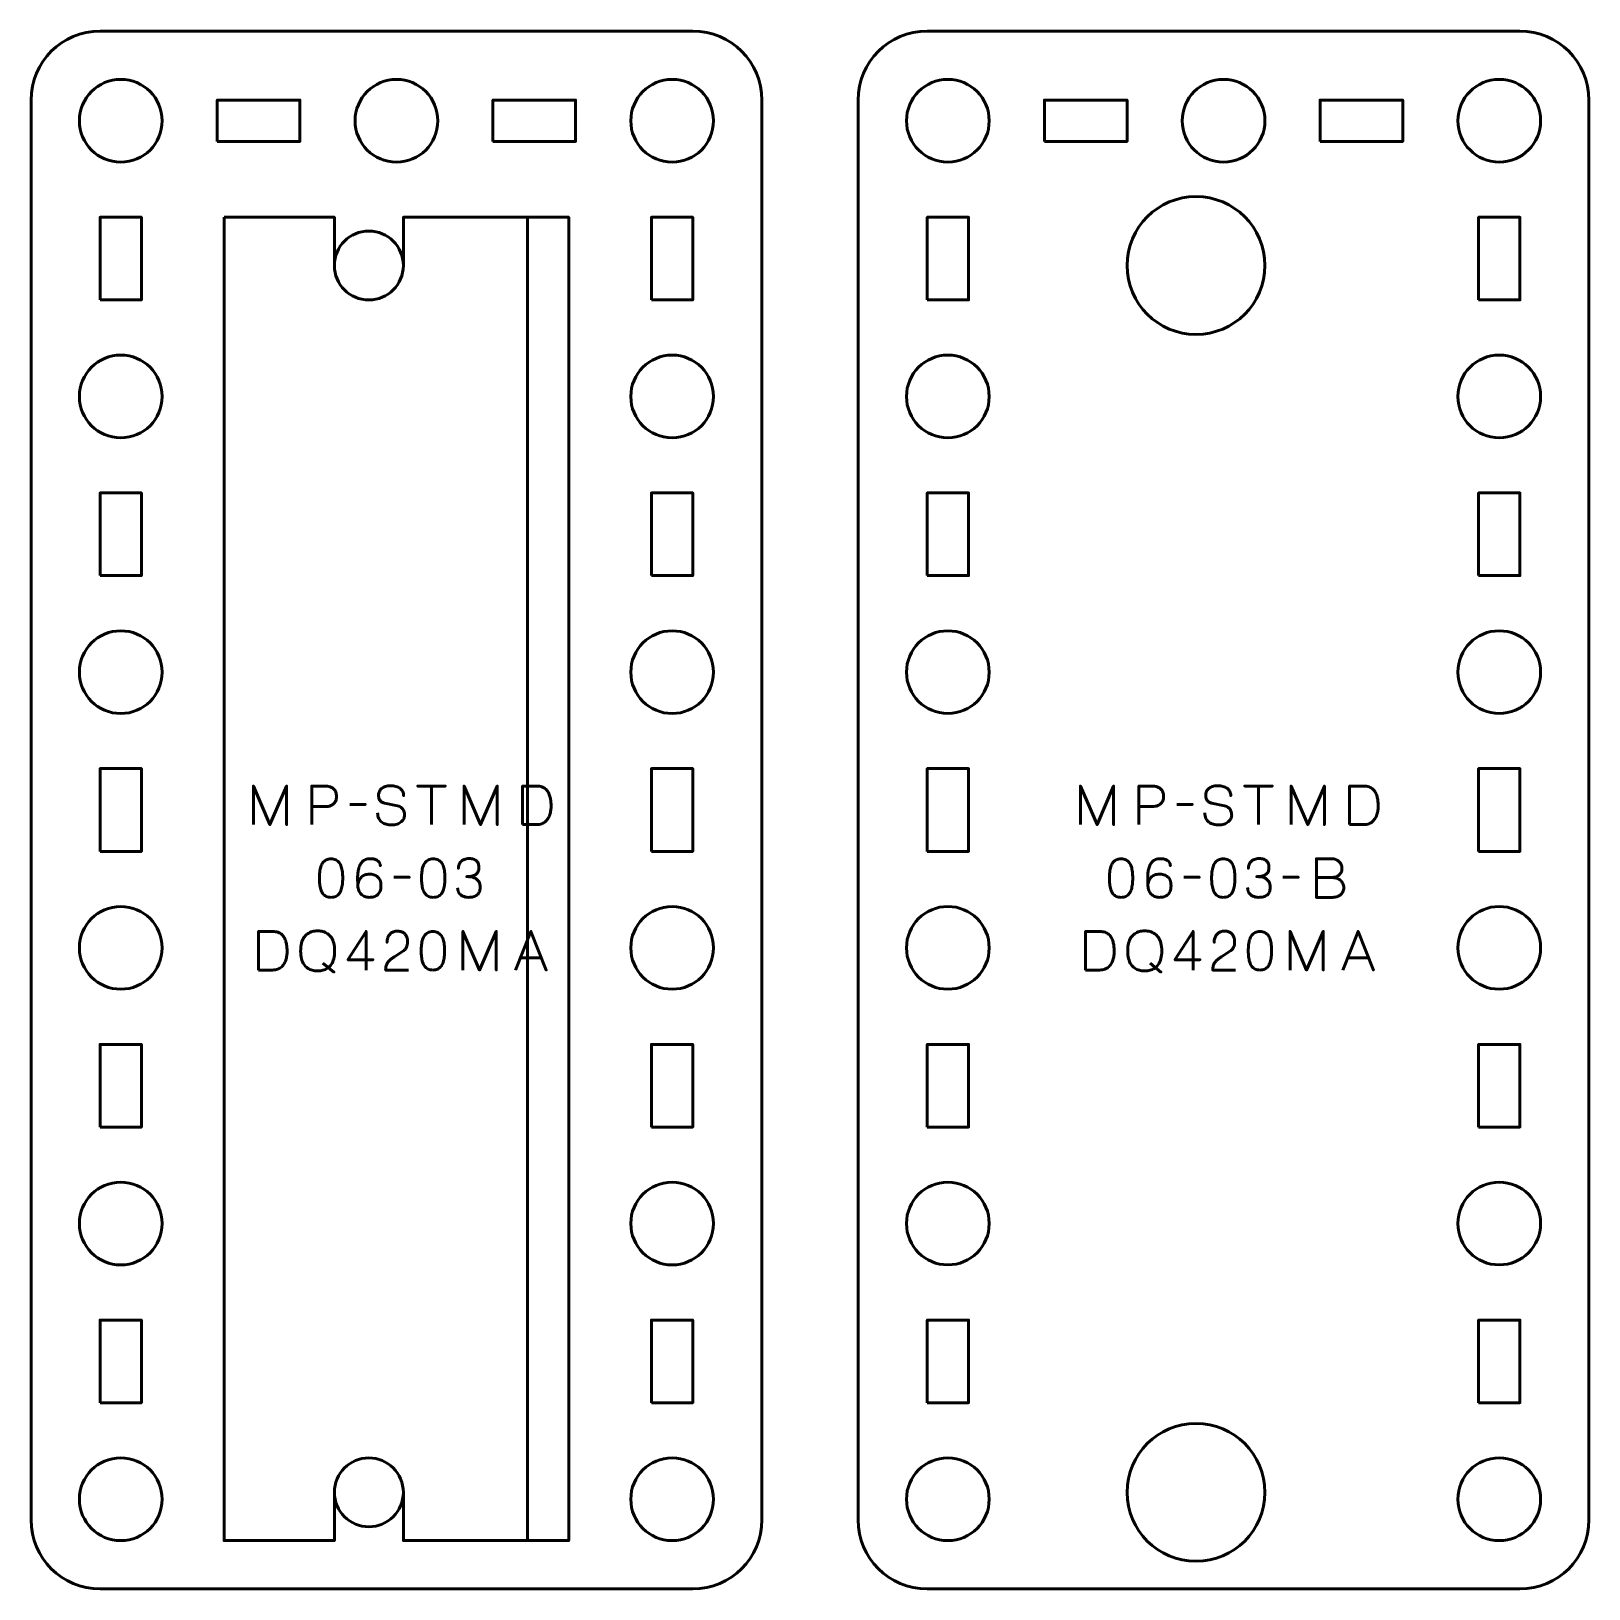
# Model space of a CAD drawing. Header units: centimetres. Extents: x -16.2 to -4.8, y -20.5 to -9.2.
import ezdxf

# ---------------------------------------------------------------- set-up
doc = ezdxf.new("R2010")
doc.units = ezdxf.units.CM
doc.header["$MEASUREMENT"] = 0
doc.layers.add('Layer 1', color=7, linetype='Continuous')

msp = doc.modelspace()

# ---------------------------------------------------------------- linework, layer by layer
at = {"layer": 'Layer 1', "color": 30, "lineweight": 53}
msp.add_lwpolyline([(-12.55, -20.15004), (-12.25, -20.15004), (-12.25, -10.55004), (-12.55, -10.55004), (-12.55, -20.15004)], close=True, dxfattribs=at)
at = {"layer": 'Layer 1', "color": 250, "lineweight": 53}
for centre, major_axis in [((-7.7, -10.89996), (0, 0.5)), ((-13.7, -10.90004), (0, 0.25)), ((-7.7, -19.79996), (0, 0.5)), ((-13.7, -19.80004), (0, 0.25))]:
    msp.add_ellipse(centre, major_axis=major_axis, ratio=1, dxfattribs=at)
for points in [[(-16.15003, -19.99996), (-16.15003, -19.99996), (-16.15003, -9.69998), (-16.15003, -9.69998), (-16.15003, -9.69998), (-16.15003, -9.42298), (-15.92694, -9.20002), (-15.64994, -9.20002), (-15.64994, -9.20002), (-15.64994, -9.20002), (-11.35007, -9.20002), (-11.35007, -9.20002), (-11.35007, -9.20002), (-11.07293, -9.20002), (-10.84997, -9.42298), (-10.84997, -9.69998), (-10.84997, -9.69998), (-10.84997, -9.69998), (-10.84997, -19.99996), (-10.84997, -19.99996), (-10.84997, -19.99996), (-10.84997, -20.27696), (-11.07293, -20.50006), (-11.35007, -20.50006), (-11.35007, -20.50006), (-11.35007, -20.50006), (-15.64994, -20.50006), (-15.64994, -20.50006), (-15.64994, -20.50006), (-15.92694, -20.50006), (-16.15003, -20.27696), (-16.15003, -19.99996)], [(-10.15003, -19.99988), (-10.15003, -19.99988), (-10.15003, -9.6999), (-10.15003, -9.6999), (-10.15003, -9.6999), (-10.15003, -9.4229), (-9.92694, -9.19994), (-9.64994, -9.19994), (-9.64994, -9.19994), (-9.64994, -9.19994), (-5.35007, -9.19994), (-5.35007, -9.19994), (-5.35007, -9.19994), (-5.07293, -9.19994), (-4.84997, -9.4229), (-4.84997, -9.6999), (-4.84997, -9.6999), (-4.84997, -9.6999), (-4.84997, -19.99988), (-4.84997, -19.99988), (-4.84997, -19.99988), (-4.84997, -20.27688), (-5.07293, -20.49998), (-5.35007, -20.49998), (-5.35007, -20.49998), (-5.35007, -20.49998), (-9.64994, -20.49998), (-9.64994, -20.49998), (-9.64994, -20.49998), (-9.92694, -20.49998), (-10.15003, -20.27688), (-10.15003, -19.99988)]]:
    msp.add_open_spline(points, degree=3, knots=[0, 0, 0, 0, 0.125, 0.125, 0.125, 0.125, 0.25, 0.25, 0.25, 0.25, 0.375, 0.375, 0.375, 0.375, 0.5, 0.5, 0.5, 0.5, 0.625, 0.625, 0.625, 0.625, 0.75, 0.75, 0.75, 0.75, 0.875, 0.875, 0.875, 0.875, 1, 1, 1, 1], dxfattribs=at)
at = {"layer": 'Layer 1', "lineweight": 53}
for points in [[(-15.5, -9.55005), (-15.33423, -9.55005), (-15.2, -9.68439), (-15.2, -9.85001), (-15.2, -9.85001), (-15.2, -10.01568), (-15.33423, -10.15002), (-15.5, -10.15002), (-15.5, -10.15002), (-15.66567, -10.15002), (-15.80001, -10.01568), (-15.80001, -9.85001), (-15.80001, -9.85001), (-15.80001, -9.68439), (-15.66567, -9.55005), (-15.5, -9.55005)], [(-13.49993, -9.55005), (-13.3343, -9.55005), (-13.19993, -9.68439), (-13.19993, -9.85001), (-13.19993, -9.85001), (-13.19993, -10.01568), (-13.3343, -10.15002), (-13.49993, -10.15002), (-13.49993, -10.15002), (-13.6657, -10.15002), (-13.79993, -10.01568), (-13.79993, -9.85001), (-13.79993, -9.85001), (-13.79993, -9.68439), (-13.6657, -9.55005), (-13.49993, -9.55005)], [(-11.5, -9.55005), (-11.33433, -9.55005), (-11.2, -9.68439), (-11.2, -9.85001), (-11.2, -9.85001), (-11.2, -10.01568), (-11.33433, -10.15002), (-11.5, -10.15002), (-11.5, -10.15002), (-11.66563, -10.15002), (-11.8, -10.01568), (-11.8, -9.85001), (-11.8, -9.85001), (-11.8, -9.68439), (-11.66563, -9.55005), (-11.5, -9.55005)], [(-9.5, -9.54997), (-9.33423, -9.54997), (-9.2, -9.68431), (-9.2, -9.84993), (-9.2, -9.84993), (-9.2, -10.0156), (-9.33423, -10.14994), (-9.5, -10.14994), (-9.5, -10.14994), (-9.66567, -10.14994), (-9.80001, -10.0156), (-9.80001, -9.84993), (-9.80001, -9.84993), (-9.80001, -9.68431), (-9.66567, -9.54997), (-9.5, -9.54997)], [(-7.49993, -9.54997), (-7.3343, -9.54997), (-7.19993, -9.68431), (-7.19993, -9.84993), (-7.19993, -9.84993), (-7.19993, -10.0156), (-7.3343, -10.14994), (-7.49993, -10.14994), (-7.49993, -10.14994), (-7.6657, -10.14994), (-7.79993, -10.0156), (-7.79993, -9.84993), (-7.79993, -9.84993), (-7.79993, -9.68431), (-7.6657, -9.54997), (-7.49993, -9.54997)], [(-5.5, -9.54997), (-5.33433, -9.54997), (-5.2, -9.68431), (-5.2, -9.84993), (-5.2, -9.84993), (-5.2, -10.0156), (-5.33433, -10.14994), (-5.5, -10.14994), (-5.5, -10.14994), (-5.66563, -10.14994), (-5.8, -10.0156), (-5.8, -9.84993), (-5.8, -9.84993), (-5.8, -9.68431), (-5.66563, -9.54997), (-5.5, -9.54997)], [(-14.79999, -9.99995), (-14.79999, -9.99995), (-14.79999, -9.69994), (-14.79999, -9.69994), (-14.79999, -9.69994), (-14.79999, -9.69994), (-14.19998, -9.69994), (-14.19998, -9.69994), (-14.19998, -9.69994), (-14.19998, -9.69994), (-14.19998, -9.99995), (-14.19998, -9.99995), (-14.19998, -9.99995), (-14.19998, -9.99995), (-14.79999, -9.99995), (-14.79999, -9.99995)], [(-12.80002, -9.99995), (-12.80002, -9.99995), (-12.80002, -9.69994), (-12.80002, -9.69994), (-12.80002, -9.69994), (-12.80002, -9.69994), (-12.20002, -9.69994), (-12.20002, -9.69994), (-12.20002, -9.69994), (-12.20002, -9.69994), (-12.20002, -9.99995), (-12.20002, -9.99995), (-12.20002, -9.99995), (-12.20002, -9.99995), (-12.80002, -9.99995), (-12.80002, -9.99995)], [(-8.79999, -9.99987), (-8.79999, -9.99987), (-8.79999, -9.69986), (-8.79999, -9.69986), (-8.79999, -9.69986), (-8.79999, -9.69986), (-8.19998, -9.69986), (-8.19998, -9.69986), (-8.19998, -9.69986), (-8.19998, -9.69986), (-8.19998, -9.99987), (-8.19998, -9.99987), (-8.19998, -9.99987), (-8.19998, -9.99987), (-8.79999, -9.99987), (-8.79999, -9.99987)], [(-6.80002, -9.99987), (-6.80002, -9.99987), (-6.80002, -9.69986), (-6.80002, -9.69986), (-6.80002, -9.69986), (-6.80002, -9.69986), (-6.20002, -9.69986), (-6.20002, -9.69986), (-6.20002, -9.69986), (-6.20002, -9.69986), (-6.20002, -9.99987), (-6.20002, -9.99987), (-6.20002, -9.99987), (-6.20002, -9.99987), (-6.80002, -9.99987), (-6.80002, -9.99987)], [(-15.64994, -11.15007), (-15.64994, -11.15007), (-15.64994, -10.55007), (-15.64994, -10.55007), (-15.64994, -10.55007), (-15.64994, -10.55007), (-15.34993, -10.55007), (-15.34993, -10.55007), (-15.34993, -10.55007), (-15.34993, -10.55007), (-15.34993, -11.15007), (-15.34993, -11.15007), (-15.34993, -11.15007), (-15.34993, -11.15007), (-15.64994, -11.15007), (-15.64994, -11.15007)], [(-11.65007, -11.15007), (-11.65007, -11.15007), (-11.65007, -10.55007), (-11.65007, -10.55007), (-11.65007, -10.55007), (-11.65007, -10.55007), (-11.35007, -10.55007), (-11.35007, -10.55007), (-11.35007, -10.55007), (-11.35007, -10.55007), (-11.35007, -11.15007), (-11.35007, -11.15007), (-11.35007, -11.15007), (-11.35007, -11.15007), (-11.65007, -11.15007), (-11.65007, -11.15007)], [(-9.64994, -11.14999), (-9.64994, -11.14999), (-9.64994, -10.54999), (-9.64994, -10.54999), (-9.64994, -10.54999), (-9.64994, -10.54999), (-9.34993, -10.54999), (-9.34993, -10.54999), (-9.34993, -10.54999), (-9.34993, -10.54999), (-9.34993, -11.14999), (-9.34993, -11.14999), (-9.34993, -11.14999), (-9.34993, -11.14999), (-9.64994, -11.14999), (-9.64994, -11.14999)], [(-5.65007, -11.14999), (-5.65007, -11.14999), (-5.65007, -10.54999), (-5.65007, -10.54999), (-5.65007, -10.54999), (-5.65007, -10.54999), (-5.35007, -10.54999), (-5.35007, -10.54999), (-5.35007, -10.54999), (-5.35007, -10.54999), (-5.35007, -11.14999), (-5.35007, -11.14999), (-5.35007, -11.14999), (-5.35007, -11.14999), (-5.65007, -11.14999), (-5.65007, -11.14999)], [(-15.5, -11.54998), (-15.33423, -11.54998), (-15.2, -11.68435), (-15.2, -11.84998), (-15.2, -11.84998), (-15.2, -12.01575), (-15.33423, -12.14998), (-15.5, -12.14998), (-15.5, -12.14998), (-15.66567, -12.14998), (-15.80001, -12.01575), (-15.80001, -11.84998), (-15.80001, -11.84998), (-15.80001, -11.68435), (-15.66567, -11.54998), (-15.5, -11.54998)], [(-11.5, -11.54998), (-11.33433, -11.54998), (-11.2, -11.68435), (-11.2, -11.84998), (-11.2, -11.84998), (-11.2, -12.01575), (-11.33433, -12.14998), (-11.5, -12.14998), (-11.5, -12.14998), (-11.66563, -12.14998), (-11.8, -12.01575), (-11.8, -11.84998), (-11.8, -11.84998), (-11.8, -11.68435), (-11.66563, -11.54998), (-11.5, -11.54998)], [(-9.5, -11.5499), (-9.33423, -11.5499), (-9.2, -11.68427), (-9.2, -11.8499), (-9.2, -11.8499), (-9.2, -12.01567), (-9.33423, -12.1499), (-9.5, -12.1499), (-9.5, -12.1499), (-9.66567, -12.1499), (-9.80001, -12.01567), (-9.80001, -11.8499), (-9.80001, -11.8499), (-9.80001, -11.68427), (-9.66567, -11.5499), (-9.5, -11.5499)], [(-5.5, -11.5499), (-5.33433, -11.5499), (-5.2, -11.68427), (-5.2, -11.8499), (-5.2, -11.8499), (-5.2, -12.01567), (-5.33433, -12.1499), (-5.5, -12.1499), (-5.5, -12.1499), (-5.66563, -12.1499), (-5.8, -12.01567), (-5.8, -11.8499), (-5.8, -11.8499), (-5.8, -11.68427), (-5.66563, -11.5499), (-5.5, -11.5499)], [(-15.64994, -13.15), (-15.64994, -13.15), (-15.64994, -12.55), (-15.64994, -12.55), (-15.64994, -12.55), (-15.64994, -12.55), (-15.34993, -12.55), (-15.34993, -12.55), (-15.34993, -12.55), (-15.34993, -12.55), (-15.34993, -13.15), (-15.34993, -13.15), (-15.34993, -13.15), (-15.34993, -13.15), (-15.64994, -13.15), (-15.64994, -13.15)], [(-11.65007, -13.15), (-11.65007, -13.15), (-11.65007, -12.55), (-11.65007, -12.55), (-11.65007, -12.55), (-11.65007, -12.55), (-11.35007, -12.55), (-11.35007, -12.55), (-11.35007, -12.55), (-11.35007, -12.55), (-11.35007, -13.15), (-11.35007, -13.15), (-11.35007, -13.15), (-11.35007, -13.15), (-11.65007, -13.15), (-11.65007, -13.15)], [(-9.64994, -13.14992), (-9.64994, -13.14992), (-9.64994, -12.54992), (-9.64994, -12.54992), (-9.64994, -12.54992), (-9.64994, -12.54992), (-9.34993, -12.54992), (-9.34993, -12.54992), (-9.34993, -12.54992), (-9.34993, -12.54992), (-9.34993, -13.14992), (-9.34993, -13.14992), (-9.34993, -13.14992), (-9.34993, -13.14992), (-9.64994, -13.14992), (-9.64994, -13.14992)], [(-5.65007, -13.14992), (-5.65007, -13.14992), (-5.65007, -12.54992), (-5.65007, -12.54992), (-5.65007, -12.54992), (-5.65007, -12.54992), (-5.35007, -12.54992), (-5.35007, -12.54992), (-5.35007, -12.54992), (-5.35007, -12.54992), (-5.35007, -13.14992), (-5.35007, -13.14992), (-5.35007, -13.14992), (-5.35007, -13.14992), (-5.65007, -13.14992), (-5.65007, -13.14992)], [(-15.5, -13.55005), (-15.33423, -13.55005), (-15.2, -13.68429), (-15.2, -13.85006), (-15.2, -13.85006), (-15.2, -14.01572), (-15.33423, -14.15006), (-15.5, -14.15006), (-15.5, -14.15006), (-15.66567, -14.15006), (-15.80001, -14.01572), (-15.80001, -13.85006), (-15.80001, -13.85006), (-15.80001, -13.68429), (-15.66567, -13.55005), (-15.5, -13.55005)], [(-11.5, -13.55005), (-11.33433, -13.55005), (-11.2, -13.68429), (-11.2, -13.85006), (-11.2, -13.85006), (-11.2, -14.01572), (-11.33433, -14.15006), (-11.5, -14.15006), (-11.5, -14.15006), (-11.66563, -14.15006), (-11.8, -14.01572), (-11.8, -13.85006), (-11.8, -13.85006), (-11.8, -13.68429), (-11.66563, -13.55005), (-11.5, -13.55005)], [(-9.5, -13.54997), (-9.33423, -13.54997), (-9.2, -13.68421), (-9.2, -13.84998), (-9.2, -13.84998), (-9.2, -14.01564), (-9.33423, -14.14998), (-9.5, -14.14998), (-9.5, -14.14998), (-9.66567, -14.14998), (-9.80001, -14.01564), (-9.80001, -13.84998), (-9.80001, -13.84998), (-9.80001, -13.68421), (-9.66567, -13.54997), (-9.5, -13.54997)], [(-5.5, -13.54997), (-5.33433, -13.54997), (-5.2, -13.68421), (-5.2, -13.84998), (-5.2, -13.84998), (-5.2, -14.01564), (-5.33433, -14.14998), (-5.5, -14.14998), (-5.5, -14.14998), (-5.66563, -14.14998), (-5.8, -14.01564), (-5.8, -13.84998), (-5.8, -13.84998), (-5.8, -13.68421), (-5.66563, -13.54997), (-5.5, -13.54997)], [(-15.64994, -15.14997), (-15.64994, -15.14997), (-15.64994, -14.54997), (-15.64994, -14.54997), (-15.64994, -14.54997), (-15.64994, -14.54997), (-15.34993, -14.54997), (-15.34993, -14.54997), (-15.34993, -14.54997), (-15.34993, -14.54997), (-15.34993, -15.14997), (-15.34993, -15.14997), (-15.34993, -15.14997), (-15.34993, -15.14997), (-15.64994, -15.14997), (-15.64994, -15.14997)], [(-11.65007, -15.14997), (-11.65007, -15.14997), (-11.65007, -14.54997), (-11.65007, -14.54997), (-11.65007, -14.54997), (-11.65007, -14.54997), (-11.35007, -14.54997), (-11.35007, -14.54997), (-11.35007, -14.54997), (-11.35007, -14.54997), (-11.35007, -15.14997), (-11.35007, -15.14997), (-11.35007, -15.14997), (-11.35007, -15.14997), (-11.65007, -15.14997), (-11.65007, -15.14997)], [(-9.64994, -15.14989), (-9.64994, -15.14989), (-9.64994, -14.54989), (-9.64994, -14.54989), (-9.64994, -14.54989), (-9.64994, -14.54989), (-9.34993, -14.54989), (-9.34993, -14.54989), (-9.34993, -14.54989), (-9.34993, -14.54989), (-9.34993, -15.14989), (-9.34993, -15.14989), (-9.34993, -15.14989), (-9.34993, -15.14989), (-9.64994, -15.14989), (-9.64994, -15.14989)], [(-5.65007, -15.14989), (-5.65007, -15.14989), (-5.65007, -14.54989), (-5.65007, -14.54989), (-5.65007, -14.54989), (-5.65007, -14.54989), (-5.35007, -14.54989), (-5.35007, -14.54989), (-5.35007, -14.54989), (-5.35007, -14.54989), (-5.35007, -15.14989), (-5.35007, -15.14989), (-5.35007, -15.14989), (-5.35007, -15.14989), (-5.65007, -15.14989), (-5.65007, -15.14989)], [(-15.5, -15.55002), (-15.33423, -15.55002), (-15.2, -15.68436), (-15.2, -15.85002), (-15.2, -15.85002), (-15.2, -16.01565), (-15.33423, -16.15003), (-15.5, -16.15003), (-15.5, -16.15003), (-15.66567, -16.15003), (-15.80001, -16.01565), (-15.80001, -15.85002), (-15.80001, -15.85002), (-15.80001, -15.68436), (-15.66567, -15.55002), (-15.5, -15.55002)], [(-11.5, -15.55002), (-11.33433, -15.55002), (-11.2, -15.68436), (-11.2, -15.85002), (-11.2, -15.85002), (-11.2, -16.01565), (-11.33433, -16.15003), (-11.5, -16.15003), (-11.5, -16.15003), (-11.66563, -16.15003), (-11.8, -16.01565), (-11.8, -15.85002), (-11.8, -15.85002), (-11.8, -15.68436), (-11.66563, -15.55002), (-11.5, -15.55002)], [(-9.5, -15.54994), (-9.33423, -15.54994), (-9.2, -15.68428), (-9.2, -15.84994), (-9.2, -15.84994), (-9.2, -16.01557), (-9.33423, -16.14995), (-9.5, -16.14995), (-9.5, -16.14995), (-9.66567, -16.14995), (-9.80001, -16.01557), (-9.80001, -15.84994), (-9.80001, -15.84994), (-9.80001, -15.68428), (-9.66567, -15.54994), (-9.5, -15.54994)], [(-5.5, -15.54994), (-5.33433, -15.54994), (-5.2, -15.68428), (-5.2, -15.84994), (-5.2, -15.84994), (-5.2, -16.01557), (-5.33433, -16.14995), (-5.5, -16.14995), (-5.5, -16.14995), (-5.66563, -16.14995), (-5.8, -16.01557), (-5.8, -15.84994), (-5.8, -15.84994), (-5.8, -15.68428), (-5.66563, -15.54994), (-5.5, -15.54994)], [(-15.64994, -17.15005), (-15.64994, -17.15005), (-15.64994, -16.55004), (-15.64994, -16.55004), (-15.64994, -16.55004), (-15.64994, -16.55004), (-15.34993, -16.55004), (-15.34993, -16.55004), (-15.34993, -16.55004), (-15.34993, -16.55004), (-15.34993, -17.15005), (-15.34993, -17.15005), (-15.34993, -17.15005), (-15.34993, -17.15005), (-15.64994, -17.15005), (-15.64994, -17.15005)], [(-11.65007, -17.15005), (-11.65007, -17.15005), (-11.65007, -16.55004), (-11.65007, -16.55004), (-11.65007, -16.55004), (-11.65007, -16.55004), (-11.35007, -16.55004), (-11.35007, -16.55004), (-11.35007, -16.55004), (-11.35007, -16.55004), (-11.35007, -17.15005), (-11.35007, -17.15005), (-11.35007, -17.15005), (-11.35007, -17.15005), (-11.65007, -17.15005), (-11.65007, -17.15005)], [(-9.64994, -17.14997), (-9.64994, -17.14997), (-9.64994, -16.54996), (-9.64994, -16.54996), (-9.64994, -16.54996), (-9.64994, -16.54996), (-9.34993, -16.54996), (-9.34993, -16.54996), (-9.34993, -16.54996), (-9.34993, -16.54996), (-9.34993, -17.14997), (-9.34993, -17.14997), (-9.34993, -17.14997), (-9.34993, -17.14997), (-9.64994, -17.14997), (-9.64994, -17.14997)], [(-5.65007, -17.14997), (-5.65007, -17.14997), (-5.65007, -16.54996), (-5.65007, -16.54996), (-5.65007, -16.54996), (-5.65007, -16.54996), (-5.35007, -16.54996), (-5.35007, -16.54996), (-5.35007, -16.54996), (-5.35007, -16.54996), (-5.35007, -17.14997), (-5.35007, -17.14997), (-5.35007, -17.14997), (-5.35007, -17.14997), (-5.65007, -17.14997), (-5.65007, -17.14997)], [(-15.5, -17.54995), (-15.33423, -17.54995), (-15.2, -17.68433), (-15.2, -17.84996), (-15.2, -17.84996), (-15.2, -18.01573), (-15.33423, -18.14996), (-15.5, -18.14996), (-15.5, -18.14996), (-15.66567, -18.14996), (-15.80001, -18.01573), (-15.80001, -17.84996), (-15.80001, -17.84996), (-15.80001, -17.68433), (-15.66567, -17.54995), (-15.5, -17.54995)], [(-11.5, -17.54995), (-11.33433, -17.54995), (-11.2, -17.68433), (-11.2, -17.84996), (-11.2, -17.84996), (-11.2, -18.01573), (-11.33433, -18.14996), (-11.5, -18.14996), (-11.5, -18.14996), (-11.66563, -18.14996), (-11.8, -18.01573), (-11.8, -17.84996), (-11.8, -17.84996), (-11.8, -17.68433), (-11.66563, -17.54995), (-11.5, -17.54995)], [(-9.5, -17.54987), (-9.33423, -17.54987), (-9.2, -17.68425), (-9.2, -17.84988), (-9.2, -17.84988), (-9.2, -18.01565), (-9.33423, -18.14988), (-9.5, -18.14988), (-9.5, -18.14988), (-9.66567, -18.14988), (-9.80001, -18.01565), (-9.80001, -17.84988), (-9.80001, -17.84988), (-9.80001, -17.68425), (-9.66567, -17.54987), (-9.5, -17.54987)], [(-5.5, -17.54987), (-5.33433, -17.54987), (-5.2, -17.68425), (-5.2, -17.84988), (-5.2, -17.84988), (-5.2, -18.01565), (-5.33433, -18.14988), (-5.5, -18.14988), (-5.5, -18.14988), (-5.66563, -18.14988), (-5.8, -18.01565), (-5.8, -17.84988), (-5.8, -17.84988), (-5.8, -17.68425), (-5.66563, -17.54987), (-5.5, -17.54987)], [(-15.64994, -19.15001), (-15.64994, -19.15001), (-15.64994, -18.55001), (-15.64994, -18.55001), (-15.64994, -18.55001), (-15.64994, -18.55001), (-15.34993, -18.55001), (-15.34993, -18.55001), (-15.34993, -18.55001), (-15.34993, -18.55001), (-15.34993, -19.15001), (-15.34993, -19.15001), (-15.34993, -19.15001), (-15.34993, -19.15001), (-15.64994, -19.15001), (-15.64994, -19.15001)], [(-11.65007, -19.15001), (-11.65007, -19.15001), (-11.65007, -18.55001), (-11.65007, -18.55001), (-11.65007, -18.55001), (-11.65007, -18.55001), (-11.35007, -18.55001), (-11.35007, -18.55001), (-11.35007, -18.55001), (-11.35007, -18.55001), (-11.35007, -19.15001), (-11.35007, -19.15001), (-11.35007, -19.15001), (-11.35007, -19.15001), (-11.65007, -19.15001), (-11.65007, -19.15001)], [(-9.64994, -19.14993), (-9.64994, -19.14993), (-9.64994, -18.54993), (-9.64994, -18.54993), (-9.64994, -18.54993), (-9.64994, -18.54993), (-9.34993, -18.54993), (-9.34993, -18.54993), (-9.34993, -18.54993), (-9.34993, -18.54993), (-9.34993, -19.14993), (-9.34993, -19.14993), (-9.34993, -19.14993), (-9.34993, -19.14993), (-9.64994, -19.14993), (-9.64994, -19.14993)], [(-5.65007, -19.14993), (-5.65007, -19.14993), (-5.65007, -18.54993), (-5.65007, -18.54993), (-5.65007, -18.54993), (-5.65007, -18.54993), (-5.35007, -18.54993), (-5.35007, -18.54993), (-5.35007, -18.54993), (-5.35007, -18.54993), (-5.35007, -19.14993), (-5.35007, -19.14993), (-5.35007, -19.14993), (-5.35007, -19.14993), (-5.65007, -19.14993), (-5.65007, -19.14993)], [(-15.5, -19.55003), (-15.33423, -19.55003), (-15.2, -19.68426), (-15.2, -19.85003), (-15.2, -19.85003), (-15.2, -20.01569), (-15.33423, -20.15003), (-15.5, -20.15003), (-15.5, -20.15003), (-15.66567, -20.15003), (-15.80001, -20.01569), (-15.80001, -19.85003), (-15.80001, -19.85003), (-15.80001, -19.68426), (-15.66567, -19.55003), (-15.5, -19.55003)], [(-11.5, -19.55003), (-11.33433, -19.55003), (-11.2, -19.68426), (-11.2, -19.85003), (-11.2, -19.85003), (-11.2, -20.01569), (-11.33433, -20.15003), (-11.5, -20.15003), (-11.5, -20.15003), (-11.66563, -20.15003), (-11.8, -20.01569), (-11.8, -19.85003), (-11.8, -19.85003), (-11.8, -19.68426), (-11.66563, -19.55003), (-11.5, -19.55003)], [(-9.5, -19.54995), (-9.33423, -19.54995), (-9.2, -19.68418), (-9.2, -19.84995), (-9.2, -19.84995), (-9.2, -20.01561), (-9.33423, -20.14995), (-9.5, -20.14995), (-9.5, -20.14995), (-9.66567, -20.14995), (-9.80001, -20.01561), (-9.80001, -19.84995), (-9.80001, -19.84995), (-9.80001, -19.68418), (-9.66567, -19.54995), (-9.5, -19.54995)], [(-5.5, -19.54995), (-5.33433, -19.54995), (-5.2, -19.68418), (-5.2, -19.84995), (-5.2, -19.84995), (-5.2, -20.01561), (-5.33433, -20.14995), (-5.5, -20.14995), (-5.5, -20.14995), (-5.66563, -20.14995), (-5.8, -20.01561), (-5.8, -19.84995), (-5.8, -19.84995), (-5.8, -19.68418), (-5.66563, -19.54995), (-5.5, -19.54995)]]:
    msp.add_open_spline(points, degree=3, knots=[0, 0, 0, 0, 0.25, 0.25, 0.25, 0.25, 0.5, 0.5, 0.5, 0.5, 0.75, 0.75, 0.75, 0.75, 1, 1, 1, 1], dxfattribs=at)
at = {"layer": 'Layer 1', "color": 30, "lineweight": 53}
for points, knots in [([(-14.75, -10.55004), (-14.75, -10.55004), (-13.95, -10.55004), (-13.95, -10.55004), (-13.95, -10.55004), (-13.95, -10.55004), (-13.95, -10.90004), (-13.95, -10.90004), (-13.95, -10.90004), (-13.95, -11.03809), (-13.83805, -11.15004), (-13.7, -11.15004), (-13.7, -11.15004), (-13.56195, -11.15004), (-13.45, -11.03809), (-13.45, -10.90004), (-13.45, -10.90004), (-13.45, -10.90004), (-13.45, -10.55004), (-13.45, -10.55004), (-13.45, -10.55004), (-13.45, -10.55004), (-12.25, -10.55004), (-12.25, -10.55004), (-12.25, -10.55004), (-12.25, -10.55004), (-12.25, -20.15004), (-12.25, -20.15004), (-12.25, -20.15004), (-12.25, -20.15004), (-13.45, -20.15004), (-13.45, -20.15004), (-13.45, -20.15004), (-13.45, -20.15004), (-13.45, -19.80004), (-13.45, -19.80004), (-13.45, -19.80004), (-13.45, -19.66199), (-13.56195, -19.55004), (-13.7, -19.55004), (-13.7, -19.55004), (-13.83805, -19.55004), (-13.95, -19.66199), (-13.95, -19.80004), (-13.95, -19.80004), (-13.95, -19.80004), (-13.95, -20.15004), (-13.95, -20.15004), (-13.95, -20.15004), (-13.95, -20.15004), (-14.75, -20.15004), (-14.75, -20.15004), (-14.75, -20.15004), (-14.75, -20.15004), (-14.75, -10.55004), (-14.75, -10.55004)], [0, 0, 0, 0, 0.07142857, 0.07142857, 0.07142857, 0.07142857, 0.14285714, 0.14285714, 0.14285714, 0.14285714, 0.21428571, 0.21428571, 0.21428571, 0.21428571, 0.28571429, 0.28571429, 0.28571429, 0.28571429, 0.35714286, 0.35714286, 0.35714286, 0.35714286, 0.42857143, 0.42857143, 0.42857143, 0.42857143, 0.5, 0.5, 0.5, 0.5, 0.57142857, 0.57142857, 0.57142857, 0.57142857, 0.64285714, 0.64285714, 0.64285714, 0.64285714, 0.71428571, 0.71428571, 0.71428571, 0.71428571, 0.78571429, 0.78571429, 0.78571429, 0.78571429, 0.85714286, 0.85714286, 0.85714286, 0.85714286, 0.92857143, 0.92857143, 0.92857143, 0.92857143, 1, 1, 1, 1]), ([(-14.53809, -14.95635), (-14.53809, -14.95635), (-14.53809, -14.67656), (-14.53809, -14.67656), (-14.53809, -14.67656), (-14.53809, -14.67656), (-14.41779, -14.95635), (-14.41779, -14.95635), (-14.41779, -14.95635), (-14.41779, -14.95635), (-14.2971, -14.67656), (-14.2971, -14.67656), (-14.2971, -14.67656), (-14.2971, -14.67656), (-14.2971, -14.95635), (-14.2971, -14.95635), (-14.2971, -14.95635), (-14.2971, -14.95635), (-14.2971, -14.67656), (-14.2971, -14.67656), (-14.2971, -14.67656), (-14.2971, -14.67656), (-14.41779, -14.95635), (-14.41779, -14.95635), (-14.41779, -14.95635), (-14.41779, -14.95635), (-14.53809, -14.67656), (-14.53809, -14.67656), (-14.53809, -14.67656), (-14.53809, -14.67656), (-14.53809, -14.95635), (-14.53809, -14.95635)], [0, 0, 0, 0, 0.125, 0.125, 0.125, 0.125, 0.25, 0.25, 0.25, 0.25, 0.375, 0.375, 0.375, 0.375, 0.5, 0.5, 0.5, 0.5, 0.625, 0.625, 0.625, 0.625, 0.75, 0.75, 0.75, 0.75, 0.875, 0.875, 0.875, 0.875, 1, 1, 1, 1]), ([(-14.11394, -14.95635), (-14.11394, -14.95635), (-14.11394, -14.67656), (-14.11394, -14.67656), (-14.11394, -14.67656), (-14.11394, -14.67656), (-14.02469, -14.67656), (-14.02469, -14.67656), (-14.02469, -14.67656), (-14.00683, -14.67662), (-13.99215, -14.67863), (-13.98058, -14.68251), (-13.98058, -14.68251), (-13.96906, -14.68632), (-13.96001, -14.69163), (-13.95348, -14.69835), (-13.95348, -14.69835), (-13.94694, -14.70502), (-13.94229, -14.71265), (-13.93944, -14.72125), (-13.93944, -14.72125), (-13.93666, -14.72985), (-13.93504, -14.73884), (-13.93466, -14.74835), (-13.93466, -14.74835), (-13.9342, -14.75786), (-13.9353, -14.76717), (-13.93789, -14.77623), (-13.93789, -14.77623), (-13.94054, -14.78528), (-13.945, -14.79349), (-13.95141, -14.80087), (-13.95141, -14.80087), (-13.95774, -14.80824), (-13.96635, -14.81413), (-13.97715, -14.81846), (-13.97715, -14.81846), (-13.98795, -14.82286), (-14.00134, -14.82506), (-14.01731, -14.82519), (-14.01731, -14.82519), (-14.01731, -14.82519), (-14.11394, -14.82519), (-14.11394, -14.82519), (-14.11394, -14.82519), (-14.11394, -14.82519), (-14.01731, -14.82519), (-14.01731, -14.82519), (-14.01731, -14.82519), (-14.00166, -14.82506), (-13.9884, -14.82286), (-13.97767, -14.81846), (-13.97767, -14.81846), (-13.96686, -14.81413), (-13.95826, -14.80824), (-13.95179, -14.80087), (-13.95179, -14.80087), (-13.94539, -14.79349), (-13.9408, -14.78528), (-13.93808, -14.77623), (-13.93808, -14.77623), (-13.93537, -14.76717), (-13.9342, -14.75786), (-13.93466, -14.74835), (-13.93466, -14.74835), (-13.93504, -14.73884), (-13.93666, -14.72985), (-13.93957, -14.72125), (-13.93957, -14.72125), (-13.94242, -14.71265), (-13.9472, -14.70502), (-13.95373, -14.69835), (-13.95373, -14.69835), (-13.96033, -14.69163), (-13.96939, -14.68632), (-13.9809, -14.68251), (-13.9809, -14.68251), (-13.99248, -14.67863), (-14.00703, -14.67662), (-14.02469, -14.67656), (-14.02469, -14.67656), (-14.02469, -14.67656), (-14.11394, -14.67656), (-14.11394, -14.67656), (-14.11394, -14.67656), (-14.11394, -14.67656), (-14.11394, -14.95635), (-14.11394, -14.95635)], [0, 0, 0, 0, 0.04545455, 0.04545455, 0.04545455, 0.04545455, 0.09090909, 0.09090909, 0.09090909, 0.09090909, 0.13636364, 0.13636364, 0.13636364, 0.13636364, 0.18181818, 0.18181818, 0.18181818, 0.18181818, 0.22727273, 0.22727273, 0.22727273, 0.22727273, 0.27272727, 0.27272727, 0.27272727, 0.27272727, 0.31818182, 0.31818182, 0.31818182, 0.31818182, 0.36363636, 0.36363636, 0.36363636, 0.36363636, 0.40909091, 0.40909091, 0.40909091, 0.40909091, 0.45454545, 0.45454545, 0.45454545, 0.45454545, 0.5, 0.5, 0.5, 0.5, 0.54545455, 0.54545455, 0.54545455, 0.54545455, 0.59090909, 0.59090909, 0.59090909, 0.59090909, 0.63636364, 0.63636364, 0.63636364, 0.63636364, 0.68181818, 0.68181818, 0.68181818, 0.68181818, 0.72727273, 0.72727273, 0.72727273, 0.72727273, 0.77272727, 0.77272727, 0.77272727, 0.77272727, 0.81818182, 0.81818182, 0.81818182, 0.81818182, 0.86363636, 0.86363636, 0.86363636, 0.86363636, 0.90909091, 0.90909091, 0.90909091, 0.90909091, 0.95454545, 0.95454545, 0.95454545, 0.95454545, 1, 1, 1, 1]), ([(-13.63663, -14.87175), (-13.6365, -14.88721), (-13.63378, -14.90047), (-13.62835, -14.91153), (-13.62835, -14.91153), (-13.62298, -14.92252), (-13.61548, -14.93151), (-13.60604, -14.9385), (-13.60604, -14.9385), (-13.59653, -14.94542), (-13.5856, -14.95053), (-13.57325, -14.95383), (-13.57325, -14.95383), (-13.56096, -14.95706), (-13.54776, -14.95868), (-13.53379, -14.95868), (-13.53379, -14.95868), (-13.51969, -14.95861), (-13.50702, -14.95654), (-13.4957, -14.9526), (-13.4957, -14.9526), (-13.48445, -14.94865), (-13.47481, -14.94335), (-13.46672, -14.93669), (-13.46672, -14.93669), (-13.4587, -14.93003), (-13.4525, -14.92259), (-13.4481, -14.91431), (-13.4481, -14.91431), (-13.4437, -14.90603), (-13.44137, -14.89756), (-13.44105, -14.88883), (-13.44105, -14.88883), (-13.44066, -14.87738), (-13.44234, -14.8669), (-13.44603, -14.85746), (-13.44603, -14.85746), (-13.44971, -14.84802), (-13.45541, -14.84013), (-13.4631, -14.83366), (-13.4631, -14.83366), (-13.47073, -14.82719), (-13.48037, -14.82266), (-13.49188, -14.82014), (-13.49188, -14.82014), (-13.49188, -14.82014), (-13.58696, -14.79957), (-13.58696, -14.79957), (-13.58696, -14.79957), (-13.59588, -14.7977), (-13.60358, -14.79453), (-13.60992, -14.79013), (-13.60992, -14.79013), (-13.61626, -14.78567), (-13.62117, -14.77952), (-13.62453, -14.77163), (-13.62453, -14.77163), (-13.6279, -14.76381), (-13.62964, -14.75385), (-13.62964, -14.74175), (-13.62964, -14.74175), (-13.62964, -14.73257), (-13.62777, -14.7239), (-13.62395, -14.71575), (-13.62395, -14.71575), (-13.6202, -14.7076), (-13.61464, -14.70042), (-13.60733, -14.69409), (-13.60733, -14.69409), (-13.60002, -14.68781), (-13.59097, -14.6829), (-13.58023, -14.67934), (-13.58023, -14.67934), (-13.56943, -14.67572), (-13.55708, -14.67391), (-13.54311, -14.67384), (-13.54311, -14.67384), (-13.52907, -14.67384), (-13.5162, -14.67546), (-13.50443, -14.67869), (-13.50443, -14.67869), (-13.49272, -14.68193), (-13.48257, -14.68658), (-13.47403, -14.69279), (-13.47403, -14.69279), (-13.4655, -14.699), (-13.4589, -14.70663), (-13.45437, -14.71556), (-13.45437, -14.71556), (-13.44984, -14.72455), (-13.44771, -14.73483), (-13.44803, -14.74641), (-13.44803, -14.74641), (-13.44771, -14.73483), (-13.44984, -14.72455), (-13.45437, -14.71556), (-13.45437, -14.71556), (-13.4589, -14.70663), (-13.4655, -14.699), (-13.47403, -14.69279), (-13.47403, -14.69279), (-13.48257, -14.68658), (-13.49272, -14.68193), (-13.50443, -14.67869), (-13.50443, -14.67869), (-13.5162, -14.67546), (-13.52907, -14.67384), (-13.54311, -14.67384), (-13.54311, -14.67384), (-13.55708, -14.67391), (-13.56943, -14.67572), (-13.58023, -14.67934), (-13.58023, -14.67934), (-13.59097, -14.6829), (-13.60002, -14.68781), (-13.60733, -14.69409), (-13.60733, -14.69409), (-13.61464, -14.70042), (-13.6202, -14.7076), (-13.62395, -14.71575), (-13.62395, -14.71575), (-13.62777, -14.7239), (-13.62964, -14.73257), (-13.62964, -14.74175), (-13.62964, -14.74175), (-13.62964, -14.75385), (-13.62796, -14.76381), (-13.62473, -14.77157), (-13.62473, -14.77157), (-13.62143, -14.77939), (-13.61658, -14.78547), (-13.61024, -14.78994), (-13.61024, -14.78994), (-13.6039, -14.79433), (-13.59614, -14.79757), (-13.58696, -14.79957), (-13.58696, -14.79957), (-13.58696, -14.79957), (-13.49188, -14.82014), (-13.49188, -14.82014), (-13.49188, -14.82014), (-13.48011, -14.82266), (-13.47041, -14.82719), (-13.46278, -14.83366), (-13.46278, -14.83366), (-13.45508, -14.84013), (-13.44946, -14.84802), (-13.44583, -14.85746), (-13.44583, -14.85746), (-13.44228, -14.8669), (-13.44066, -14.87738), (-13.44105, -14.88883), (-13.44105, -14.88883), (-13.44137, -14.89756), (-13.4437, -14.90603), (-13.4481, -14.91431), (-13.4481, -14.91431), (-13.4525, -14.92259), (-13.4587, -14.93003), (-13.46672, -14.93669), (-13.46672, -14.93669), (-13.47481, -14.94335), (-13.48445, -14.94865), (-13.4957, -14.9526), (-13.4957, -14.9526), (-13.50702, -14.95654), (-13.51969, -14.95861), (-13.53379, -14.95868), (-13.53379, -14.95868), (-13.54776, -14.95868), (-13.56096, -14.95706), (-13.57325, -14.95383), (-13.57325, -14.95383), (-13.5856, -14.95053), (-13.59653, -14.94542), (-13.60604, -14.9385), (-13.60604, -14.9385), (-13.61548, -14.93151), (-13.62298, -14.92252), (-13.62835, -14.91153), (-13.62835, -14.91153), (-13.63378, -14.90047), (-13.6365, -14.88721), (-13.63663, -14.87175)], [0, 0, 0, 0, 0.02173913, 0.02173913, 0.02173913, 0.02173913, 0.04347826, 0.04347826, 0.04347826, 0.04347826, 0.06521739, 0.06521739, 0.06521739, 0.06521739, 0.08695652, 0.08695652, 0.08695652, 0.08695652, 0.10869565, 0.10869565, 0.10869565, 0.10869565, 0.13043478, 0.13043478, 0.13043478, 0.13043478, 0.15217391, 0.15217391, 0.15217391, 0.15217391, 0.17391304, 0.17391304, 0.17391304, 0.17391304, 0.19565217, 0.19565217, 0.19565217, 0.19565217, 0.2173913, 0.2173913, 0.2173913, 0.2173913, 0.23913043, 0.23913043, 0.23913043, 0.23913043, 0.26086957, 0.26086957, 0.26086957, 0.26086957, 0.2826087, 0.2826087, 0.2826087, 0.2826087, 0.30434783, 0.30434783, 0.30434783, 0.30434783, 0.32608696, 0.32608696, 0.32608696, 0.32608696, 0.34782609, 0.34782609, 0.34782609, 0.34782609, 0.36956522, 0.36956522, 0.36956522, 0.36956522, 0.39130435, 0.39130435, 0.39130435, 0.39130435, 0.41304348, 0.41304348, 0.41304348, 0.41304348, 0.43478261, 0.43478261, 0.43478261, 0.43478261, 0.45652174, 0.45652174, 0.45652174, 0.45652174, 0.47826087, 0.47826087, 0.47826087, 0.47826087, 0.5, 0.5, 0.5, 0.5, 0.52173913, 0.52173913, 0.52173913, 0.52173913, 0.54347826, 0.54347826, 0.54347826, 0.54347826, 0.56521739, 0.56521739, 0.56521739, 0.56521739, 0.58695652, 0.58695652, 0.58695652, 0.58695652, 0.60869565, 0.60869565, 0.60869565, 0.60869565, 0.63043478, 0.63043478, 0.63043478, 0.63043478, 0.65217391, 0.65217391, 0.65217391, 0.65217391, 0.67391304, 0.67391304, 0.67391304, 0.67391304, 0.69565217, 0.69565217, 0.69565217, 0.69565217, 0.7173913, 0.7173913, 0.7173913, 0.7173913, 0.73913043, 0.73913043, 0.73913043, 0.73913043, 0.76086957, 0.76086957, 0.76086957, 0.76086957, 0.7826087, 0.7826087, 0.7826087, 0.7826087, 0.80434783, 0.80434783, 0.80434783, 0.80434783, 0.82608696, 0.82608696, 0.82608696, 0.82608696, 0.84782609, 0.84782609, 0.84782609, 0.84782609, 0.86956522, 0.86956522, 0.86956522, 0.86956522, 0.89130435, 0.89130435, 0.89130435, 0.89130435, 0.91304348, 0.91304348, 0.91304348, 0.91304348, 0.93478261, 0.93478261, 0.93478261, 0.93478261, 0.95652174, 0.95652174, 0.95652174, 0.95652174, 0.97826087, 0.97826087, 0.97826087, 0.97826087, 1, 1, 1, 1]), ([(-13.24624, -14.95635), (-13.24624, -14.95635), (-13.24624, -14.67656), (-13.24624, -14.67656), (-13.24624, -14.67656), (-13.24624, -14.67656), (-13.34675, -14.67656), (-13.34675, -14.67656), (-13.34675, -14.67656), (-13.34675, -14.67656), (-13.14496, -14.67656), (-13.14496, -14.67656), (-13.14496, -14.67656), (-13.14496, -14.67656), (-13.24624, -14.67656), (-13.24624, -14.67656), (-13.24624, -14.67656), (-13.24624, -14.67656), (-13.24624, -14.95635), (-13.24624, -14.95635)], [0, 0, 0, 0, 0.2, 0.2, 0.2, 0.2, 0.4, 0.4, 0.4, 0.4, 0.6, 0.6, 0.6, 0.6, 0.8, 0.8, 0.8, 0.8, 1, 1, 1, 1]), ([(-13.00953, -14.95635), (-13.00953, -14.95635), (-13.00953, -14.67656), (-13.00953, -14.67656), (-13.00953, -14.67656), (-13.00953, -14.67656), (-12.88923, -14.95635), (-12.88923, -14.95635), (-12.88923, -14.95635), (-12.88923, -14.95635), (-12.76854, -14.67656), (-12.76854, -14.67656), (-12.76854, -14.67656), (-12.76854, -14.67656), (-12.76854, -14.95635), (-12.76854, -14.95635), (-12.76854, -14.95635), (-12.76854, -14.95635), (-12.76854, -14.67656), (-12.76854, -14.67656), (-12.76854, -14.67656), (-12.76854, -14.67656), (-12.88923, -14.95635), (-12.88923, -14.95635), (-12.88923, -14.95635), (-12.88923, -14.95635), (-13.00953, -14.67656), (-13.00953, -14.67656), (-13.00953, -14.67656), (-13.00953, -14.67656), (-13.00953, -14.95635), (-13.00953, -14.95635)], [0, 0, 0, 0, 0.125, 0.125, 0.125, 0.125, 0.25, 0.25, 0.25, 0.25, 0.375, 0.375, 0.375, 0.375, 0.5, 0.5, 0.5, 0.5, 0.625, 0.625, 0.625, 0.625, 0.75, 0.75, 0.75, 0.75, 0.875, 0.875, 0.875, 0.875, 1, 1, 1, 1]), ([(-12.58538, -14.95635), (-12.58538, -14.95635), (-12.58538, -14.67656), (-12.58538, -14.67656), (-12.58538, -14.67656), (-12.58538, -14.67656), (-12.48448, -14.67656), (-12.48448, -14.67656), (-12.48448, -14.67656), (-12.46916, -14.67662), (-12.4559, -14.67863), (-12.44471, -14.68257), (-12.44471, -14.68257), (-12.43358, -14.68652), (-12.42414, -14.69195), (-12.41651, -14.69881), (-12.41651, -14.69881), (-12.40881, -14.70573), (-12.4026, -14.71368), (-12.39775, -14.72261), (-12.39775, -14.72261), (-12.3929, -14.7316), (-12.38915, -14.74117), (-12.3865, -14.75132), (-12.3865, -14.75132), (-12.38385, -14.76141), (-12.38197, -14.7717), (-12.38081, -14.78211), (-12.38081, -14.78211), (-12.37964, -14.79252), (-12.37887, -14.80261), (-12.37854, -14.81238), (-12.37854, -14.81238), (-12.37809, -14.82215), (-12.37841, -14.83243), (-12.37945, -14.84323), (-12.37945, -14.84323), (-12.38048, -14.85403), (-12.38242, -14.86483), (-12.38533, -14.87557), (-12.38533, -14.87557), (-12.38818, -14.88631), (-12.39225, -14.89652), (-12.39749, -14.90616), (-12.39749, -14.90616), (-12.40267, -14.91586), (-12.40926, -14.92446), (-12.41716, -14.93197), (-12.41716, -14.93197), (-12.42511, -14.93947), (-12.43462, -14.94542), (-12.44574, -14.94975), (-12.44574, -14.94975), (-12.45687, -14.95409), (-12.4698, -14.95629), (-12.48448, -14.95635), (-12.48448, -14.95635), (-12.48448, -14.95635), (-12.58538, -14.95635), (-12.58538, -14.95635)], [0, 0, 0, 0, 0.06666667, 0.06666667, 0.06666667, 0.06666667, 0.13333333, 0.13333333, 0.13333333, 0.13333333, 0.2, 0.2, 0.2, 0.2, 0.26666667, 0.26666667, 0.26666667, 0.26666667, 0.33333333, 0.33333333, 0.33333333, 0.33333333, 0.4, 0.4, 0.4, 0.4, 0.46666667, 0.46666667, 0.46666667, 0.46666667, 0.53333333, 0.53333333, 0.53333333, 0.53333333, 0.6, 0.6, 0.6, 0.6, 0.66666667, 0.66666667, 0.66666667, 0.66666667, 0.73333333, 0.73333333, 0.73333333, 0.73333333, 0.8, 0.8, 0.8, 0.8, 0.86666667, 0.86666667, 0.86666667, 0.86666667, 0.93333333, 0.93333333, 0.93333333, 0.93333333, 1, 1, 1, 1]), ([(-12.58538, -14.95635), (-12.58538, -14.95635), (-12.58538, -14.67656), (-12.58538, -14.67656), (-12.58538, -14.67656), (-12.58538, -14.67656), (-12.48448, -14.67656), (-12.48448, -14.67656), (-12.48448, -14.67656), (-12.46916, -14.67662), (-12.4559, -14.67863), (-12.44471, -14.68257), (-12.44471, -14.68257), (-12.43358, -14.68652), (-12.42414, -14.69195), (-12.41651, -14.69881), (-12.41651, -14.69881), (-12.40881, -14.70573), (-12.4026, -14.71368), (-12.39775, -14.72261), (-12.39775, -14.72261), (-12.3929, -14.7316), (-12.38915, -14.74117), (-12.3865, -14.75132), (-12.3865, -14.75132), (-12.38385, -14.76141), (-12.38197, -14.7717), (-12.38081, -14.78211), (-12.38081, -14.78211), (-12.37964, -14.79252), (-12.37887, -14.80261), (-12.37854, -14.81238), (-12.37854, -14.81238), (-12.37809, -14.82215), (-12.37841, -14.83243), (-12.37945, -14.84323), (-12.37945, -14.84323), (-12.38048, -14.85403), (-12.38242, -14.86483), (-12.38533, -14.87557), (-12.38533, -14.87557), (-12.38818, -14.88631), (-12.39225, -14.89652), (-12.39749, -14.90616), (-12.39749, -14.90616), (-12.40267, -14.91586), (-12.40926, -14.92446), (-12.41716, -14.93197), (-12.41716, -14.93197), (-12.42511, -14.93947), (-12.43462, -14.94542), (-12.44574, -14.94975), (-12.44574, -14.94975), (-12.45687, -14.95409), (-12.4698, -14.95629), (-12.48448, -14.95635), (-12.48448, -14.95635), (-12.48448, -14.95635), (-12.58538, -14.95635), (-12.58538, -14.95635)], [0, 0, 0, 0, 0.06666667, 0.06666667, 0.06666667, 0.06666667, 0.13333333, 0.13333333, 0.13333333, 0.13333333, 0.2, 0.2, 0.2, 0.2, 0.26666667, 0.26666667, 0.26666667, 0.26666667, 0.33333333, 0.33333333, 0.33333333, 0.33333333, 0.4, 0.4, 0.4, 0.4, 0.46666667, 0.46666667, 0.46666667, 0.46666667, 0.53333333, 0.53333333, 0.53333333, 0.53333333, 0.6, 0.6, 0.6, 0.6, 0.66666667, 0.66666667, 0.66666667, 0.66666667, 0.73333333, 0.73333333, 0.73333333, 0.73333333, 0.8, 0.8, 0.8, 0.8, 0.86666667, 0.86666667, 0.86666667, 0.86666667, 0.93333333, 0.93333333, 0.93333333, 0.93333333, 1, 1, 1, 1]), ([(-8.53809, -14.95627), (-8.53809, -14.95627), (-8.53809, -14.67648), (-8.53809, -14.67648), (-8.53809, -14.67648), (-8.53809, -14.67648), (-8.41779, -14.95627), (-8.41779, -14.95627), (-8.41779, -14.95627), (-8.41779, -14.95627), (-8.2971, -14.67648), (-8.2971, -14.67648), (-8.2971, -14.67648), (-8.2971, -14.67648), (-8.2971, -14.95627), (-8.2971, -14.95627), (-8.2971, -14.95627), (-8.2971, -14.95627), (-8.2971, -14.67648), (-8.2971, -14.67648), (-8.2971, -14.67648), (-8.2971, -14.67648), (-8.41779, -14.95627), (-8.41779, -14.95627), (-8.41779, -14.95627), (-8.41779, -14.95627), (-8.53809, -14.67648), (-8.53809, -14.67648), (-8.53809, -14.67648), (-8.53809, -14.67648), (-8.53809, -14.95627), (-8.53809, -14.95627)], [0, 0, 0, 0, 0.125, 0.125, 0.125, 0.125, 0.25, 0.25, 0.25, 0.25, 0.375, 0.375, 0.375, 0.375, 0.5, 0.5, 0.5, 0.5, 0.625, 0.625, 0.625, 0.625, 0.75, 0.75, 0.75, 0.75, 0.875, 0.875, 0.875, 0.875, 1, 1, 1, 1]), ([(-8.11394, -14.95627), (-8.11394, -14.95627), (-8.11394, -14.67648), (-8.11394, -14.67648), (-8.11394, -14.67648), (-8.11394, -14.67648), (-8.02469, -14.67648), (-8.02469, -14.67648), (-8.02469, -14.67648), (-8.00683, -14.67654), (-7.99215, -14.67855), (-7.98058, -14.68243), (-7.98058, -14.68243), (-7.96906, -14.68624), (-7.96001, -14.69155), (-7.95348, -14.69827), (-7.95348, -14.69827), (-7.94694, -14.70494), (-7.94229, -14.71257), (-7.93944, -14.72117), (-7.93944, -14.72117), (-7.93666, -14.72977), (-7.93504, -14.73876), (-7.93466, -14.74827), (-7.93466, -14.74827), (-7.9342, -14.75778), (-7.9353, -14.76709), (-7.93789, -14.77615), (-7.93789, -14.77615), (-7.94054, -14.7852), (-7.945, -14.79341), (-7.95141, -14.80079), (-7.95141, -14.80079), (-7.95774, -14.80816), (-7.96635, -14.81405), (-7.97715, -14.81838), (-7.97715, -14.81838), (-7.98795, -14.82278), (-8.00134, -14.82498), (-8.01731, -14.82511), (-8.01731, -14.82511), (-8.01731, -14.82511), (-8.11394, -14.82511), (-8.11394, -14.82511), (-8.11394, -14.82511), (-8.11394, -14.82511), (-8.01731, -14.82511), (-8.01731, -14.82511), (-8.01731, -14.82511), (-8.00166, -14.82498), (-7.9884, -14.82278), (-7.97767, -14.81838), (-7.97767, -14.81838), (-7.96686, -14.81405), (-7.95826, -14.80816), (-7.95179, -14.80079), (-7.95179, -14.80079), (-7.94539, -14.79341), (-7.9408, -14.7852), (-7.93808, -14.77615), (-7.93808, -14.77615), (-7.93537, -14.76709), (-7.9342, -14.75778), (-7.93466, -14.74827), (-7.93466, -14.74827), (-7.93504, -14.73876), (-7.93666, -14.72977), (-7.93957, -14.72117), (-7.93957, -14.72117), (-7.94242, -14.71257), (-7.9472, -14.70494), (-7.95373, -14.69827), (-7.95373, -14.69827), (-7.96033, -14.69155), (-7.96939, -14.68624), (-7.9809, -14.68243), (-7.9809, -14.68243), (-7.99248, -14.67855), (-8.00703, -14.67654), (-8.02469, -14.67648), (-8.02469, -14.67648), (-8.02469, -14.67648), (-8.11394, -14.67648), (-8.11394, -14.67648), (-8.11394, -14.67648), (-8.11394, -14.67648), (-8.11394, -14.95627), (-8.11394, -14.95627)], [0, 0, 0, 0, 0.04545455, 0.04545455, 0.04545455, 0.04545455, 0.09090909, 0.09090909, 0.09090909, 0.09090909, 0.13636364, 0.13636364, 0.13636364, 0.13636364, 0.18181818, 0.18181818, 0.18181818, 0.18181818, 0.22727273, 0.22727273, 0.22727273, 0.22727273, 0.27272727, 0.27272727, 0.27272727, 0.27272727, 0.31818182, 0.31818182, 0.31818182, 0.31818182, 0.36363636, 0.36363636, 0.36363636, 0.36363636, 0.40909091, 0.40909091, 0.40909091, 0.40909091, 0.45454545, 0.45454545, 0.45454545, 0.45454545, 0.5, 0.5, 0.5, 0.5, 0.54545455, 0.54545455, 0.54545455, 0.54545455, 0.59090909, 0.59090909, 0.59090909, 0.59090909, 0.63636364, 0.63636364, 0.63636364, 0.63636364, 0.68181818, 0.68181818, 0.68181818, 0.68181818, 0.72727273, 0.72727273, 0.72727273, 0.72727273, 0.77272727, 0.77272727, 0.77272727, 0.77272727, 0.81818182, 0.81818182, 0.81818182, 0.81818182, 0.86363636, 0.86363636, 0.86363636, 0.86363636, 0.90909091, 0.90909091, 0.90909091, 0.90909091, 0.95454545, 0.95454545, 0.95454545, 0.95454545, 1, 1, 1, 1]), ([(-7.63663, -14.87167), (-7.6365, -14.88713), (-7.63378, -14.90039), (-7.62835, -14.91145), (-7.62835, -14.91145), (-7.62298, -14.92244), (-7.61548, -14.93143), (-7.60604, -14.93842), (-7.60604, -14.93842), (-7.59653, -14.94534), (-7.5856, -14.95045), (-7.57325, -14.95375), (-7.57325, -14.95375), (-7.56096, -14.95698), (-7.54776, -14.9586), (-7.53379, -14.9586), (-7.53379, -14.9586), (-7.51969, -14.95853), (-7.50702, -14.95646), (-7.4957, -14.95252), (-7.4957, -14.95252), (-7.48445, -14.94857), (-7.47481, -14.94327), (-7.46672, -14.93661), (-7.46672, -14.93661), (-7.4587, -14.92995), (-7.4525, -14.92251), (-7.4481, -14.91423), (-7.4481, -14.91423), (-7.4437, -14.90595), (-7.44137, -14.89748), (-7.44105, -14.88875), (-7.44105, -14.88875), (-7.44066, -14.8773), (-7.44234, -14.86682), (-7.44603, -14.85738), (-7.44603, -14.85738), (-7.44971, -14.84794), (-7.45541, -14.84005), (-7.4631, -14.83358), (-7.4631, -14.83358), (-7.47073, -14.82711), (-7.48037, -14.82258), (-7.49188, -14.82006), (-7.49188, -14.82006), (-7.49188, -14.82006), (-7.58696, -14.79949), (-7.58696, -14.79949), (-7.58696, -14.79949), (-7.59588, -14.79762), (-7.60358, -14.79445), (-7.60992, -14.79005), (-7.60992, -14.79005), (-7.61626, -14.78559), (-7.62117, -14.77944), (-7.62453, -14.77155), (-7.62453, -14.77155), (-7.6279, -14.76373), (-7.62964, -14.75377), (-7.62964, -14.74167), (-7.62964, -14.74167), (-7.62964, -14.73249), (-7.62777, -14.72382), (-7.62395, -14.71567), (-7.62395, -14.71567), (-7.6202, -14.70752), (-7.61464, -14.70034), (-7.60733, -14.69401), (-7.60733, -14.69401), (-7.60002, -14.68773), (-7.59097, -14.68282), (-7.58023, -14.67926), (-7.58023, -14.67926), (-7.56943, -14.67564), (-7.55708, -14.67383), (-7.54311, -14.67376), (-7.54311, -14.67376), (-7.52907, -14.67376), (-7.5162, -14.67538), (-7.50443, -14.67861), (-7.50443, -14.67861), (-7.49272, -14.68185), (-7.48257, -14.6865), (-7.47403, -14.69271), (-7.47403, -14.69271), (-7.4655, -14.69892), (-7.4589, -14.70655), (-7.45437, -14.71548), (-7.45437, -14.71548), (-7.44984, -14.72447), (-7.44771, -14.73475), (-7.44803, -14.74633), (-7.44803, -14.74633), (-7.44771, -14.73475), (-7.44984, -14.72447), (-7.45437, -14.71548), (-7.45437, -14.71548), (-7.4589, -14.70655), (-7.4655, -14.69892), (-7.47403, -14.69271), (-7.47403, -14.69271), (-7.48257, -14.6865), (-7.49272, -14.68185), (-7.50443, -14.67861), (-7.50443, -14.67861), (-7.5162, -14.67538), (-7.52907, -14.67376), (-7.54311, -14.67376), (-7.54311, -14.67376), (-7.55708, -14.67383), (-7.56943, -14.67564), (-7.58023, -14.67926), (-7.58023, -14.67926), (-7.59097, -14.68282), (-7.60002, -14.68773), (-7.60733, -14.69401), (-7.60733, -14.69401), (-7.61464, -14.70034), (-7.6202, -14.70752), (-7.62395, -14.71567), (-7.62395, -14.71567), (-7.62777, -14.72382), (-7.62964, -14.73249), (-7.62964, -14.74167), (-7.62964, -14.74167), (-7.62964, -14.75377), (-7.62796, -14.76373), (-7.62473, -14.77149), (-7.62473, -14.77149), (-7.62143, -14.77931), (-7.61658, -14.78539), (-7.61024, -14.78986), (-7.61024, -14.78986), (-7.6039, -14.79425), (-7.59614, -14.79749), (-7.58696, -14.79949), (-7.58696, -14.79949), (-7.58696, -14.79949), (-7.49188, -14.82006), (-7.49188, -14.82006), (-7.49188, -14.82006), (-7.48011, -14.82258), (-7.47041, -14.82711), (-7.46278, -14.83358), (-7.46278, -14.83358), (-7.45508, -14.84005), (-7.44946, -14.84794), (-7.44583, -14.85738), (-7.44583, -14.85738), (-7.44228, -14.86682), (-7.44066, -14.8773), (-7.44105, -14.88875), (-7.44105, -14.88875), (-7.44137, -14.89748), (-7.4437, -14.90595), (-7.4481, -14.91423), (-7.4481, -14.91423), (-7.4525, -14.92251), (-7.4587, -14.92995), (-7.46672, -14.93661), (-7.46672, -14.93661), (-7.47481, -14.94327), (-7.48445, -14.94857), (-7.4957, -14.95252), (-7.4957, -14.95252), (-7.50702, -14.95646), (-7.51969, -14.95853), (-7.53379, -14.9586), (-7.53379, -14.9586), (-7.54776, -14.9586), (-7.56096, -14.95698), (-7.57325, -14.95375), (-7.57325, -14.95375), (-7.5856, -14.95045), (-7.59653, -14.94534), (-7.60604, -14.93842), (-7.60604, -14.93842), (-7.61548, -14.93143), (-7.62298, -14.92244), (-7.62835, -14.91145), (-7.62835, -14.91145), (-7.63378, -14.90039), (-7.6365, -14.88713), (-7.63663, -14.87167)], [0, 0, 0, 0, 0.02173913, 0.02173913, 0.02173913, 0.02173913, 0.04347826, 0.04347826, 0.04347826, 0.04347826, 0.06521739, 0.06521739, 0.06521739, 0.06521739, 0.08695652, 0.08695652, 0.08695652, 0.08695652, 0.10869565, 0.10869565, 0.10869565, 0.10869565, 0.13043478, 0.13043478, 0.13043478, 0.13043478, 0.15217391, 0.15217391, 0.15217391, 0.15217391, 0.17391304, 0.17391304, 0.17391304, 0.17391304, 0.19565217, 0.19565217, 0.19565217, 0.19565217, 0.2173913, 0.2173913, 0.2173913, 0.2173913, 0.23913043, 0.23913043, 0.23913043, 0.23913043, 0.26086957, 0.26086957, 0.26086957, 0.26086957, 0.2826087, 0.2826087, 0.2826087, 0.2826087, 0.30434783, 0.30434783, 0.30434783, 0.30434783, 0.32608696, 0.32608696, 0.32608696, 0.32608696, 0.34782609, 0.34782609, 0.34782609, 0.34782609, 0.36956522, 0.36956522, 0.36956522, 0.36956522, 0.39130435, 0.39130435, 0.39130435, 0.39130435, 0.41304348, 0.41304348, 0.41304348, 0.41304348, 0.43478261, 0.43478261, 0.43478261, 0.43478261, 0.45652174, 0.45652174, 0.45652174, 0.45652174, 0.47826087, 0.47826087, 0.47826087, 0.47826087, 0.5, 0.5, 0.5, 0.5, 0.52173913, 0.52173913, 0.52173913, 0.52173913, 0.54347826, 0.54347826, 0.54347826, 0.54347826, 0.56521739, 0.56521739, 0.56521739, 0.56521739, 0.58695652, 0.58695652, 0.58695652, 0.58695652, 0.60869565, 0.60869565, 0.60869565, 0.60869565, 0.63043478, 0.63043478, 0.63043478, 0.63043478, 0.65217391, 0.65217391, 0.65217391, 0.65217391, 0.67391304, 0.67391304, 0.67391304, 0.67391304, 0.69565217, 0.69565217, 0.69565217, 0.69565217, 0.7173913, 0.7173913, 0.7173913, 0.7173913, 0.73913043, 0.73913043, 0.73913043, 0.73913043, 0.76086957, 0.76086957, 0.76086957, 0.76086957, 0.7826087, 0.7826087, 0.7826087, 0.7826087, 0.80434783, 0.80434783, 0.80434783, 0.80434783, 0.82608696, 0.82608696, 0.82608696, 0.82608696, 0.84782609, 0.84782609, 0.84782609, 0.84782609, 0.86956522, 0.86956522, 0.86956522, 0.86956522, 0.89130435, 0.89130435, 0.89130435, 0.89130435, 0.91304348, 0.91304348, 0.91304348, 0.91304348, 0.93478261, 0.93478261, 0.93478261, 0.93478261, 0.95652174, 0.95652174, 0.95652174, 0.95652174, 0.97826087, 0.97826087, 0.97826087, 0.97826087, 1, 1, 1, 1]), ([(-7.24624, -14.95627), (-7.24624, -14.95627), (-7.24624, -14.67648), (-7.24624, -14.67648), (-7.24624, -14.67648), (-7.24624, -14.67648), (-7.34675, -14.67648), (-7.34675, -14.67648), (-7.34675, -14.67648), (-7.34675, -14.67648), (-7.14496, -14.67648), (-7.14496, -14.67648), (-7.14496, -14.67648), (-7.14496, -14.67648), (-7.24624, -14.67648), (-7.24624, -14.67648), (-7.24624, -14.67648), (-7.24624, -14.67648), (-7.24624, -14.95627), (-7.24624, -14.95627)], [0, 0, 0, 0, 0.2, 0.2, 0.2, 0.2, 0.4, 0.4, 0.4, 0.4, 0.6, 0.6, 0.6, 0.6, 0.8, 0.8, 0.8, 0.8, 1, 1, 1, 1]), ([(-7.00953, -14.95627), (-7.00953, -14.95627), (-7.00953, -14.67648), (-7.00953, -14.67648), (-7.00953, -14.67648), (-7.00953, -14.67648), (-6.88923, -14.95627), (-6.88923, -14.95627), (-6.88923, -14.95627), (-6.88923, -14.95627), (-6.76854, -14.67648), (-6.76854, -14.67648), (-6.76854, -14.67648), (-6.76854, -14.67648), (-6.76854, -14.95627), (-6.76854, -14.95627), (-6.76854, -14.95627), (-6.76854, -14.95627), (-6.76854, -14.67648), (-6.76854, -14.67648), (-6.76854, -14.67648), (-6.76854, -14.67648), (-6.88923, -14.95627), (-6.88923, -14.95627), (-6.88923, -14.95627), (-6.88923, -14.95627), (-7.00953, -14.67648), (-7.00953, -14.67648), (-7.00953, -14.67648), (-7.00953, -14.67648), (-7.00953, -14.95627), (-7.00953, -14.95627)], [0, 0, 0, 0, 0.125, 0.125, 0.125, 0.125, 0.25, 0.25, 0.25, 0.25, 0.375, 0.375, 0.375, 0.375, 0.5, 0.5, 0.5, 0.5, 0.625, 0.625, 0.625, 0.625, 0.75, 0.75, 0.75, 0.75, 0.875, 0.875, 0.875, 0.875, 1, 1, 1, 1]), ([(-6.58538, -14.95627), (-6.58538, -14.95627), (-6.58538, -14.67648), (-6.58538, -14.67648), (-6.58538, -14.67648), (-6.58538, -14.67648), (-6.48448, -14.67648), (-6.48448, -14.67648), (-6.48448, -14.67648), (-6.46916, -14.67654), (-6.4559, -14.67855), (-6.44471, -14.68249), (-6.44471, -14.68249), (-6.43358, -14.68644), (-6.42414, -14.69187), (-6.41651, -14.69873), (-6.41651, -14.69873), (-6.40881, -14.70565), (-6.4026, -14.7136), (-6.39775, -14.72253), (-6.39775, -14.72253), (-6.3929, -14.73152), (-6.38915, -14.74109), (-6.3865, -14.75124), (-6.3865, -14.75124), (-6.38385, -14.76133), (-6.38197, -14.77162), (-6.38081, -14.78203), (-6.38081, -14.78203), (-6.37964, -14.79244), (-6.37887, -14.80253), (-6.37854, -14.8123), (-6.37854, -14.8123), (-6.37809, -14.82207), (-6.37841, -14.83235), (-6.37945, -14.84315), (-6.37945, -14.84315), (-6.38048, -14.85395), (-6.38242, -14.86475), (-6.38533, -14.87549), (-6.38533, -14.87549), (-6.38818, -14.88623), (-6.39225, -14.89644), (-6.39749, -14.90608), (-6.39749, -14.90608), (-6.40267, -14.91578), (-6.40926, -14.92438), (-6.41716, -14.93189), (-6.41716, -14.93189), (-6.42511, -14.93939), (-6.43462, -14.94534), (-6.44574, -14.94967), (-6.44574, -14.94967), (-6.45687, -14.95401), (-6.4698, -14.95621), (-6.48448, -14.95627), (-6.48448, -14.95627), (-6.48448, -14.95627), (-6.58538, -14.95627), (-6.58538, -14.95627)], [0, 0, 0, 0, 0.06666667, 0.06666667, 0.06666667, 0.06666667, 0.13333333, 0.13333333, 0.13333333, 0.13333333, 0.2, 0.2, 0.2, 0.2, 0.26666667, 0.26666667, 0.26666667, 0.26666667, 0.33333333, 0.33333333, 0.33333333, 0.33333333, 0.4, 0.4, 0.4, 0.4, 0.46666667, 0.46666667, 0.46666667, 0.46666667, 0.53333333, 0.53333333, 0.53333333, 0.53333333, 0.6, 0.6, 0.6, 0.6, 0.66666667, 0.66666667, 0.66666667, 0.66666667, 0.73333333, 0.73333333, 0.73333333, 0.73333333, 0.8, 0.8, 0.8, 0.8, 0.86666667, 0.86666667, 0.86666667, 0.86666667, 0.93333333, 0.93333333, 0.93333333, 0.93333333, 1, 1, 1, 1]), ([(-6.58538, -14.95627), (-6.58538, -14.95627), (-6.58538, -14.67648), (-6.58538, -14.67648), (-6.58538, -14.67648), (-6.58538, -14.67648), (-6.48448, -14.67648), (-6.48448, -14.67648), (-6.48448, -14.67648), (-6.46916, -14.67654), (-6.4559, -14.67855), (-6.44471, -14.68249), (-6.44471, -14.68249), (-6.43358, -14.68644), (-6.42414, -14.69187), (-6.41651, -14.69873), (-6.41651, -14.69873), (-6.40881, -14.70565), (-6.4026, -14.7136), (-6.39775, -14.72253), (-6.39775, -14.72253), (-6.3929, -14.73152), (-6.38915, -14.74109), (-6.3865, -14.75124), (-6.3865, -14.75124), (-6.38385, -14.76133), (-6.38197, -14.77162), (-6.38081, -14.78203), (-6.38081, -14.78203), (-6.37964, -14.79244), (-6.37887, -14.80253), (-6.37854, -14.8123), (-6.37854, -14.8123), (-6.37809, -14.82207), (-6.37841, -14.83235), (-6.37945, -14.84315), (-6.37945, -14.84315), (-6.38048, -14.85395), (-6.38242, -14.86475), (-6.38533, -14.87549), (-6.38533, -14.87549), (-6.38818, -14.88623), (-6.39225, -14.89644), (-6.39749, -14.90608), (-6.39749, -14.90608), (-6.40267, -14.91578), (-6.40926, -14.92438), (-6.41716, -14.93189), (-6.41716, -14.93189), (-6.42511, -14.93939), (-6.43462, -14.94534), (-6.44574, -14.94967), (-6.44574, -14.94967), (-6.45687, -14.95401), (-6.4698, -14.95621), (-6.48448, -14.95627), (-6.48448, -14.95627), (-6.48448, -14.95627), (-6.58538, -14.95627), (-6.58538, -14.95627)], [0, 0, 0, 0, 0.06666667, 0.06666667, 0.06666667, 0.06666667, 0.13333333, 0.13333333, 0.13333333, 0.13333333, 0.2, 0.2, 0.2, 0.2, 0.26666667, 0.26666667, 0.26666667, 0.26666667, 0.33333333, 0.33333333, 0.33333333, 0.33333333, 0.4, 0.4, 0.4, 0.4, 0.46666667, 0.46666667, 0.46666667, 0.46666667, 0.53333333, 0.53333333, 0.53333333, 0.53333333, 0.6, 0.6, 0.6, 0.6, 0.66666667, 0.66666667, 0.66666667, 0.66666667, 0.73333333, 0.73333333, 0.73333333, 0.73333333, 0.8, 0.8, 0.8, 0.8, 0.86666667, 0.86666667, 0.86666667, 0.86666667, 0.93333333, 0.93333333, 0.93333333, 0.93333333, 1, 1, 1, 1]), ([(-13.83842, -14.81005), (-13.83842, -14.81005), (-13.72549, -14.81005), (-13.72549, -14.81005), (-13.72549, -14.81005), (-13.72549, -14.81005), (-13.83842, -14.81005), (-13.83842, -14.81005)], [0, 0, 0, 0, 0.5, 0.5, 0.5, 0.5, 1, 1, 1, 1]), ([(-7.83842, -14.80997), (-7.83842, -14.80997), (-7.72549, -14.80997), (-7.72549, -14.80997), (-7.72549, -14.80997), (-7.72549, -14.80997), (-7.83842, -14.80997), (-7.83842, -14.80997)], [0, 0, 0, 0, 0.5, 0.5, 0.5, 0.5, 1, 1, 1, 1]), ([(-13.97462, -15.48373), (-13.96104, -15.48367), (-13.94933, -15.48127), (-13.93957, -15.47662), (-13.93957, -15.47662), (-13.92987, -15.47196), (-13.92178, -15.4653), (-13.91531, -15.45682), (-13.91531, -15.45682), (-13.90891, -15.44829), (-13.90387, -15.4382), (-13.90011, -15.42656), (-13.90011, -15.42656), (-13.89643, -15.41491), (-13.89378, -15.40217), (-13.89229, -15.3882), (-13.89229, -15.3882), (-13.89074, -15.37423), (-13.88996, -15.35955), (-13.89003, -15.34403), (-13.89003, -15.34403), (-13.88996, -15.32857), (-13.89074, -15.31389), (-13.89229, -15.29998), (-13.89229, -15.29998), (-13.89378, -15.28608), (-13.89643, -15.27327), (-13.90011, -15.26163), (-13.90011, -15.26163), (-13.90387, -15.25005), (-13.90891, -15.23996), (-13.91531, -15.23136), (-13.91531, -15.23136), (-13.92178, -15.22282), (-13.92987, -15.21616), (-13.93957, -15.21151), (-13.93957, -15.21151), (-13.94933, -15.20678), (-13.96104, -15.20439), (-13.97462, -15.20433), (-13.97462, -15.20433), (-13.9882, -15.20439), (-13.99991, -15.20678), (-14.00968, -15.21151), (-14.00968, -15.21151), (-14.01938, -15.21616), (-14.02746, -15.22282), (-14.03393, -15.23136), (-14.03393, -15.23136), (-14.04033, -15.23996), (-14.04538, -15.25005), (-14.04913, -15.26163), (-14.04913, -15.26163), (-14.05282, -15.27327), (-14.05547, -15.28608), (-14.05696, -15.29998), (-14.05696, -15.29998), (-14.05851, -15.31389), (-14.05928, -15.32857), (-14.05922, -15.34403), (-14.05922, -15.34403), (-14.05928, -15.35955), (-14.05851, -15.37423), (-14.05696, -15.3882), (-14.05696, -15.3882), (-14.05547, -15.40217), (-14.05282, -15.41491), (-14.04913, -15.42656), (-14.04913, -15.42656), (-14.04538, -15.4382), (-14.04033, -15.44829), (-14.03393, -15.45682), (-14.03393, -15.45682), (-14.02746, -15.4653), (-14.01938, -15.47196), (-14.00968, -15.47662), (-14.00968, -15.47662), (-13.99991, -15.48127), (-13.9882, -15.48367), (-13.97462, -15.48373)], [0, 0, 0, 0, 0.05, 0.05, 0.05, 0.05, 0.1, 0.1, 0.1, 0.1, 0.15, 0.15, 0.15, 0.15, 0.2, 0.2, 0.2, 0.2, 0.25, 0.25, 0.25, 0.25, 0.3, 0.3, 0.3, 0.3, 0.35, 0.35, 0.35, 0.35, 0.4, 0.4, 0.4, 0.4, 0.45, 0.45, 0.45, 0.45, 0.5, 0.5, 0.5, 0.5, 0.55, 0.55, 0.55, 0.55, 0.6, 0.6, 0.6, 0.6, 0.65, 0.65, 0.65, 0.65, 0.7, 0.7, 0.7, 0.7, 0.75, 0.75, 0.75, 0.75, 0.8, 0.8, 0.8, 0.8, 0.85, 0.85, 0.85, 0.85, 0.9, 0.9, 0.9, 0.9, 0.95, 0.95, 0.95, 0.95, 1, 1, 1, 1]), ([(-13.97462, -15.48373), (-13.96104, -15.48367), (-13.94933, -15.48127), (-13.93957, -15.47662), (-13.93957, -15.47662), (-13.92987, -15.47196), (-13.92178, -15.4653), (-13.91531, -15.45682), (-13.91531, -15.45682), (-13.90891, -15.44829), (-13.90387, -15.4382), (-13.90011, -15.42656), (-13.90011, -15.42656), (-13.89643, -15.41491), (-13.89378, -15.40217), (-13.89229, -15.3882), (-13.89229, -15.3882), (-13.89074, -15.37423), (-13.88996, -15.35955), (-13.89003, -15.34403), (-13.89003, -15.34403), (-13.88996, -15.32857), (-13.89074, -15.31389), (-13.89229, -15.29998), (-13.89229, -15.29998), (-13.89378, -15.28608), (-13.89643, -15.27327), (-13.90011, -15.26163), (-13.90011, -15.26163), (-13.90387, -15.25005), (-13.90891, -15.23996), (-13.91531, -15.23136), (-13.91531, -15.23136), (-13.92178, -15.22282), (-13.92987, -15.21616), (-13.93957, -15.21151), (-13.93957, -15.21151), (-13.94933, -15.20678), (-13.96104, -15.20439), (-13.97462, -15.20433), (-13.97462, -15.20433), (-13.9882, -15.20439), (-13.99991, -15.20678), (-14.00968, -15.21151), (-14.00968, -15.21151), (-14.01938, -15.21616), (-14.02746, -15.22282), (-14.03393, -15.23136), (-14.03393, -15.23136), (-14.04033, -15.23996), (-14.04538, -15.25005), (-14.04913, -15.26163), (-14.04913, -15.26163), (-14.05282, -15.27327), (-14.05547, -15.28608), (-14.05696, -15.29998), (-14.05696, -15.29998), (-14.05851, -15.31389), (-14.05928, -15.32857), (-14.05922, -15.34403), (-14.05922, -15.34403), (-14.05928, -15.35955), (-14.05851, -15.37423), (-14.05696, -15.3882), (-14.05696, -15.3882), (-14.05547, -15.40217), (-14.05282, -15.41491), (-14.04913, -15.42656), (-14.04913, -15.42656), (-14.04538, -15.4382), (-14.04033, -15.44829), (-14.03393, -15.45682), (-14.03393, -15.45682), (-14.02746, -15.4653), (-14.01938, -15.47196), (-14.00968, -15.47662), (-14.00968, -15.47662), (-13.99991, -15.48127), (-13.9882, -15.48367), (-13.97462, -15.48373)], [0, 0, 0, 0, 0.05, 0.05, 0.05, 0.05, 0.1, 0.1, 0.1, 0.1, 0.15, 0.15, 0.15, 0.15, 0.2, 0.2, 0.2, 0.2, 0.25, 0.25, 0.25, 0.25, 0.3, 0.3, 0.3, 0.3, 0.35, 0.35, 0.35, 0.35, 0.4, 0.4, 0.4, 0.4, 0.45, 0.45, 0.45, 0.45, 0.5, 0.5, 0.5, 0.5, 0.55, 0.55, 0.55, 0.55, 0.6, 0.6, 0.6, 0.6, 0.65, 0.65, 0.65, 0.65, 0.7, 0.7, 0.7, 0.7, 0.75, 0.75, 0.75, 0.75, 0.8, 0.8, 0.8, 0.8, 0.85, 0.85, 0.85, 0.85, 0.9, 0.9, 0.9, 0.9, 0.95, 0.95, 0.95, 0.95, 1, 1, 1, 1]), ([(-13.77982, -15.39952), (-13.77976, -15.38684), (-13.77769, -15.3754), (-13.77355, -15.36505), (-13.77355, -15.36505), (-13.76947, -15.35476), (-13.76372, -15.3459), (-13.75628, -15.33847), (-13.75628, -15.33847), (-13.74891, -15.33109), (-13.74017, -15.3254), (-13.73021, -15.32139), (-13.73021, -15.32139), (-13.72025, -15.31738), (-13.70932, -15.31538), (-13.69755, -15.31531), (-13.69755, -15.31531), (-13.68572, -15.31525), (-13.67466, -15.31673), (-13.66437, -15.31971), (-13.66437, -15.31971), (-13.65409, -15.32262), (-13.6451, -15.32741), (-13.63727, -15.334), (-13.63727, -15.334), (-13.62945, -15.34054), (-13.6233, -15.3492), (-13.61891, -15.36), (-13.61891, -15.36), (-13.61451, -15.3708), (-13.61224, -15.38393), (-13.61218, -15.39952), (-13.61218, -15.39952), (-13.61224, -15.41511), (-13.61451, -15.42824), (-13.61891, -15.43904), (-13.61891, -15.43904), (-13.6233, -15.44984), (-13.62945, -15.45851), (-13.63727, -15.46504), (-13.63727, -15.46504), (-13.6451, -15.47164), (-13.65409, -15.47642), (-13.66437, -15.47933), (-13.66437, -15.47933), (-13.67466, -15.48231), (-13.68572, -15.48379), (-13.69755, -15.48373), (-13.69755, -15.48373), (-13.70932, -15.48367), (-13.72012, -15.48166), (-13.73002, -15.47765), (-13.73002, -15.47765), (-13.73985, -15.47364), (-13.74839, -15.46795), (-13.7557, -15.46051), (-13.7557, -15.46051), (-13.763, -15.45314), (-13.76876, -15.44428), (-13.7729, -15.43393), (-13.7729, -15.43393), (-13.7771, -15.42365), (-13.77937, -15.4122), (-13.77982, -15.39952), (-13.77982, -15.39952), (-13.78008, -15.39312), (-13.7804, -15.38549), (-13.78086, -15.37663), (-13.78086, -15.37663), (-13.78131, -15.3677), (-13.78157, -15.358), (-13.78163, -15.34759), (-13.78163, -15.34759), (-13.7817, -15.33711), (-13.78137, -15.32631), (-13.78053, -15.31525), (-13.78053, -15.31525), (-13.77976, -15.30412), (-13.7782, -15.29319), (-13.77594, -15.28239), (-13.77594, -15.28239), (-13.77368, -15.27166), (-13.77044, -15.2615), (-13.76617, -15.25199), (-13.76617, -15.25199), (-13.76191, -15.24249), (-13.75641, -15.23408), (-13.74962, -15.22677), (-13.74962, -15.22677), (-13.74276, -15.21946), (-13.73442, -15.2137), (-13.72452, -15.2095), (-13.72452, -15.2095), (-13.71463, -15.20536), (-13.70292, -15.20323), (-13.6894, -15.20316), (-13.6894, -15.20316), (-13.67763, -15.20323), (-13.66767, -15.20439), (-13.65939, -15.20666), (-13.65939, -15.20666), (-13.65111, -15.20892), (-13.64432, -15.21196), (-13.63889, -15.21571), (-13.63889, -15.21571), (-13.63352, -15.21953), (-13.62925, -15.22367), (-13.62615, -15.22826), (-13.62615, -15.22826), (-13.62304, -15.23278), (-13.62072, -15.23738), (-13.61929, -15.24197), (-13.61929, -15.24197), (-13.61781, -15.24656), (-13.61684, -15.25083), (-13.61645, -15.25477), (-13.61645, -15.25477), (-13.61684, -15.25083), (-13.61781, -15.24656), (-13.61929, -15.24197), (-13.61929, -15.24197), (-13.62072, -15.23738), (-13.62304, -15.23278), (-13.62615, -15.22826), (-13.62615, -15.22826), (-13.62925, -15.22367), (-13.63352, -15.21953), (-13.63889, -15.21571), (-13.63889, -15.21571), (-13.64432, -15.21196), (-13.65111, -15.20892), (-13.65939, -15.20666), (-13.65939, -15.20666), (-13.66767, -15.20439), (-13.67763, -15.20323), (-13.6894, -15.20316), (-13.6894, -15.20316), (-13.70292, -15.20323), (-13.71463, -15.20536), (-13.72452, -15.2095), (-13.72452, -15.2095), (-13.73442, -15.2137), (-13.74276, -15.21946), (-13.74962, -15.22677), (-13.74962, -15.22677), (-13.75641, -15.23408), (-13.76191, -15.24249), (-13.76617, -15.25199), (-13.76617, -15.25199), (-13.77044, -15.2615), (-13.77368, -15.27166), (-13.77594, -15.28239), (-13.77594, -15.28239), (-13.7782, -15.29319), (-13.77976, -15.30412), (-13.78053, -15.31525), (-13.78053, -15.31525), (-13.78137, -15.32631), (-13.7817, -15.33711), (-13.78163, -15.34759), (-13.78163, -15.34759), (-13.78157, -15.358), (-13.78131, -15.3677), (-13.78086, -15.37663), (-13.78086, -15.37663), (-13.7804, -15.38549), (-13.78008, -15.39312), (-13.77982, -15.39952), (-13.77982, -15.39952), (-13.77937, -15.4122), (-13.7771, -15.42365), (-13.7729, -15.43393), (-13.7729, -15.43393), (-13.76876, -15.44428), (-13.763, -15.45314), (-13.7557, -15.46051), (-13.7557, -15.46051), (-13.74839, -15.46795), (-13.73985, -15.47364), (-13.73002, -15.47765), (-13.73002, -15.47765), (-13.72012, -15.48166), (-13.70932, -15.48367), (-13.69755, -15.48373), (-13.69755, -15.48373), (-13.68572, -15.48379), (-13.67466, -15.48231), (-13.66437, -15.47933), (-13.66437, -15.47933), (-13.65409, -15.47642), (-13.6451, -15.47164), (-13.63727, -15.46504), (-13.63727, -15.46504), (-13.62945, -15.45851), (-13.6233, -15.44984), (-13.61891, -15.43904), (-13.61891, -15.43904), (-13.61451, -15.42824), (-13.61224, -15.41511), (-13.61218, -15.39952), (-13.61218, -15.39952), (-13.61224, -15.38393), (-13.61451, -15.3708), (-13.61891, -15.36), (-13.61891, -15.36), (-13.6233, -15.3492), (-13.62945, -15.34054), (-13.63727, -15.334), (-13.63727, -15.334), (-13.6451, -15.32741), (-13.65409, -15.32262), (-13.66437, -15.31971), (-13.66437, -15.31971), (-13.67466, -15.31673), (-13.68572, -15.31525), (-13.69755, -15.31531), (-13.69755, -15.31531), (-13.70932, -15.31538), (-13.72025, -15.31738), (-13.73021, -15.32139), (-13.73021, -15.32139), (-13.74017, -15.3254), (-13.74891, -15.33109), (-13.75628, -15.33847), (-13.75628, -15.33847), (-13.76372, -15.3459), (-13.76947, -15.35476), (-13.77355, -15.36505), (-13.77355, -15.36505), (-13.77769, -15.3754), (-13.77976, -15.38684), (-13.77982, -15.39952)], [0, 0, 0, 0, 0.01724138, 0.01724138, 0.01724138, 0.01724138, 0.03448276, 0.03448276, 0.03448276, 0.03448276, 0.05172414, 0.05172414, 0.05172414, 0.05172414, 0.06896552, 0.06896552, 0.06896552, 0.06896552, 0.0862069, 0.0862069, 0.0862069, 0.0862069, 0.10344828, 0.10344828, 0.10344828, 0.10344828, 0.12068966, 0.12068966, 0.12068966, 0.12068966, 0.13793103, 0.13793103, 0.13793103, 0.13793103, 0.15517241, 0.15517241, 0.15517241, 0.15517241, 0.17241379, 0.17241379, 0.17241379, 0.17241379, 0.18965517, 0.18965517, 0.18965517, 0.18965517, 0.20689655, 0.20689655, 0.20689655, 0.20689655, 0.22413793, 0.22413793, 0.22413793, 0.22413793, 0.24137931, 0.24137931, 0.24137931, 0.24137931, 0.25862069, 0.25862069, 0.25862069, 0.25862069, 0.27586207, 0.27586207, 0.27586207, 0.27586207, 0.29310345, 0.29310345, 0.29310345, 0.29310345, 0.31034483, 0.31034483, 0.31034483, 0.31034483, 0.32758621, 0.32758621, 0.32758621, 0.32758621, 0.34482759, 0.34482759, 0.34482759, 0.34482759, 0.36206897, 0.36206897, 0.36206897, 0.36206897, 0.37931034, 0.37931034, 0.37931034, 0.37931034, 0.39655172, 0.39655172, 0.39655172, 0.39655172, 0.4137931, 0.4137931, 0.4137931, 0.4137931, 0.43103448, 0.43103448, 0.43103448, 0.43103448, 0.44827586, 0.44827586, 0.44827586, 0.44827586, 0.46551724, 0.46551724, 0.46551724, 0.46551724, 0.48275862, 0.48275862, 0.48275862, 0.48275862, 0.5, 0.5, 0.5, 0.5, 0.51724138, 0.51724138, 0.51724138, 0.51724138, 0.53448276, 0.53448276, 0.53448276, 0.53448276, 0.55172414, 0.55172414, 0.55172414, 0.55172414, 0.56896552, 0.56896552, 0.56896552, 0.56896552, 0.5862069, 0.5862069, 0.5862069, 0.5862069, 0.60344828, 0.60344828, 0.60344828, 0.60344828, 0.62068966, 0.62068966, 0.62068966, 0.62068966, 0.63793103, 0.63793103, 0.63793103, 0.63793103, 0.65517241, 0.65517241, 0.65517241, 0.65517241, 0.67241379, 0.67241379, 0.67241379, 0.67241379, 0.68965517, 0.68965517, 0.68965517, 0.68965517, 0.70689655, 0.70689655, 0.70689655, 0.70689655, 0.72413793, 0.72413793, 0.72413793, 0.72413793, 0.74137931, 0.74137931, 0.74137931, 0.74137931, 0.75862069, 0.75862069, 0.75862069, 0.75862069, 0.77586207, 0.77586207, 0.77586207, 0.77586207, 0.79310345, 0.79310345, 0.79310345, 0.79310345, 0.81034483, 0.81034483, 0.81034483, 0.81034483, 0.82758621, 0.82758621, 0.82758621, 0.82758621, 0.84482759, 0.84482759, 0.84482759, 0.84482759, 0.86206897, 0.86206897, 0.86206897, 0.86206897, 0.87931034, 0.87931034, 0.87931034, 0.87931034, 0.89655172, 0.89655172, 0.89655172, 0.89655172, 0.9137931, 0.9137931, 0.9137931, 0.9137931, 0.93103448, 0.93103448, 0.93103448, 0.93103448, 0.94827586, 0.94827586, 0.94827586, 0.94827586, 0.96551724, 0.96551724, 0.96551724, 0.96551724, 0.98275862, 0.98275862, 0.98275862, 0.98275862, 1, 1, 1, 1]), ([(-13.23304, -15.48373), (-13.21946, -15.48367), (-13.20775, -15.48127), (-13.19799, -15.47662), (-13.19799, -15.47662), (-13.18829, -15.47196), (-13.1802, -15.4653), (-13.17373, -15.45682), (-13.17373, -15.45682), (-13.16733, -15.44829), (-13.16229, -15.4382), (-13.15853, -15.42656), (-13.15853, -15.42656), (-13.15485, -15.41491), (-13.1522, -15.40217), (-13.15071, -15.3882), (-13.15071, -15.3882), (-13.14916, -15.37423), (-13.14838, -15.35955), (-13.14845, -15.34403), (-13.14845, -15.34403), (-13.14838, -15.32857), (-13.14916, -15.31389), (-13.15071, -15.29998), (-13.15071, -15.29998), (-13.1522, -15.28608), (-13.15485, -15.27327), (-13.15853, -15.26163), (-13.15853, -15.26163), (-13.16229, -15.25005), (-13.16733, -15.23996), (-13.17373, -15.23136), (-13.17373, -15.23136), (-13.1802, -15.22282), (-13.18829, -15.21616), (-13.19799, -15.21151), (-13.19799, -15.21151), (-13.20775, -15.20678), (-13.21946, -15.20439), (-13.23304, -15.20433), (-13.23304, -15.20433), (-13.24662, -15.20439), (-13.25833, -15.20678), (-13.2681, -15.21151), (-13.2681, -15.21151), (-13.2778, -15.21616), (-13.28588, -15.22282), (-13.29235, -15.23136), (-13.29235, -15.23136), (-13.29875, -15.23996), (-13.3038, -15.25005), (-13.30755, -15.26163), (-13.30755, -15.26163), (-13.31124, -15.27327), (-13.31389, -15.28608), (-13.31538, -15.29998), (-13.31538, -15.29998), (-13.31693, -15.31389), (-13.3177, -15.32857), (-13.31764, -15.34403), (-13.31764, -15.34403), (-13.3177, -15.35955), (-13.31693, -15.37423), (-13.31538, -15.3882), (-13.31538, -15.3882), (-13.31389, -15.40217), (-13.31124, -15.41491), (-13.30755, -15.42656), (-13.30755, -15.42656), (-13.3038, -15.4382), (-13.29875, -15.44829), (-13.29235, -15.45682), (-13.29235, -15.45682), (-13.28588, -15.4653), (-13.2778, -15.47196), (-13.2681, -15.47662), (-13.2681, -15.47662), (-13.25833, -15.48127), (-13.24662, -15.48367), (-13.23304, -15.48373)], [0, 0, 0, 0, 0.05, 0.05, 0.05, 0.05, 0.1, 0.1, 0.1, 0.1, 0.15, 0.15, 0.15, 0.15, 0.2, 0.2, 0.2, 0.2, 0.25, 0.25, 0.25, 0.25, 0.3, 0.3, 0.3, 0.3, 0.35, 0.35, 0.35, 0.35, 0.4, 0.4, 0.4, 0.4, 0.45, 0.45, 0.45, 0.45, 0.5, 0.5, 0.5, 0.5, 0.55, 0.55, 0.55, 0.55, 0.6, 0.6, 0.6, 0.6, 0.65, 0.65, 0.65, 0.65, 0.7, 0.7, 0.7, 0.7, 0.75, 0.75, 0.75, 0.75, 0.8, 0.8, 0.8, 0.8, 0.85, 0.85, 0.85, 0.85, 0.9, 0.9, 0.9, 0.9, 0.95, 0.95, 0.95, 0.95, 1, 1, 1, 1]), ([(-13.23304, -15.48373), (-13.21946, -15.48367), (-13.20775, -15.48127), (-13.19799, -15.47662), (-13.19799, -15.47662), (-13.18829, -15.47196), (-13.1802, -15.4653), (-13.17373, -15.45682), (-13.17373, -15.45682), (-13.16733, -15.44829), (-13.16229, -15.4382), (-13.15853, -15.42656), (-13.15853, -15.42656), (-13.15485, -15.41491), (-13.1522, -15.40217), (-13.15071, -15.3882), (-13.15071, -15.3882), (-13.14916, -15.37423), (-13.14838, -15.35955), (-13.14845, -15.34403), (-13.14845, -15.34403), (-13.14838, -15.32857), (-13.14916, -15.31389), (-13.15071, -15.29998), (-13.15071, -15.29998), (-13.1522, -15.28608), (-13.15485, -15.27327), (-13.15853, -15.26163), (-13.15853, -15.26163), (-13.16229, -15.25005), (-13.16733, -15.23996), (-13.17373, -15.23136), (-13.17373, -15.23136), (-13.1802, -15.22282), (-13.18829, -15.21616), (-13.19799, -15.21151), (-13.19799, -15.21151), (-13.20775, -15.20678), (-13.21946, -15.20439), (-13.23304, -15.20433), (-13.23304, -15.20433), (-13.24662, -15.20439), (-13.25833, -15.20678), (-13.2681, -15.21151), (-13.2681, -15.21151), (-13.2778, -15.21616), (-13.28588, -15.22282), (-13.29235, -15.23136), (-13.29235, -15.23136), (-13.29875, -15.23996), (-13.3038, -15.25005), (-13.30755, -15.26163), (-13.30755, -15.26163), (-13.31124, -15.27327), (-13.31389, -15.28608), (-13.31538, -15.29998), (-13.31538, -15.29998), (-13.31693, -15.31389), (-13.3177, -15.32857), (-13.31764, -15.34403), (-13.31764, -15.34403), (-13.3177, -15.35955), (-13.31693, -15.37423), (-13.31538, -15.3882), (-13.31538, -15.3882), (-13.31389, -15.40217), (-13.31124, -15.41491), (-13.30755, -15.42656), (-13.30755, -15.42656), (-13.3038, -15.4382), (-13.29875, -15.44829), (-13.29235, -15.45682), (-13.29235, -15.45682), (-13.28588, -15.4653), (-13.2778, -15.47196), (-13.2681, -15.47662), (-13.2681, -15.47662), (-13.25833, -15.48127), (-13.24662, -15.48367), (-13.23304, -15.48373)], [0, 0, 0, 0, 0.05, 0.05, 0.05, 0.05, 0.1, 0.1, 0.1, 0.1, 0.15, 0.15, 0.15, 0.15, 0.2, 0.2, 0.2, 0.2, 0.25, 0.25, 0.25, 0.25, 0.3, 0.3, 0.3, 0.3, 0.35, 0.35, 0.35, 0.35, 0.4, 0.4, 0.4, 0.4, 0.45, 0.45, 0.45, 0.45, 0.5, 0.5, 0.5, 0.5, 0.55, 0.55, 0.55, 0.55, 0.6, 0.6, 0.6, 0.6, 0.65, 0.65, 0.65, 0.65, 0.7, 0.7, 0.7, 0.7, 0.75, 0.75, 0.75, 0.75, 0.8, 0.8, 0.8, 0.8, 0.85, 0.85, 0.85, 0.85, 0.9, 0.9, 0.9, 0.9, 0.95, 0.95, 0.95, 0.95, 1, 1, 1, 1]), ([(-13.05648, -15.41349), (-13.05641, -15.42746), (-13.05318, -15.43962), (-13.04678, -15.45016), (-13.04678, -15.45016), (-13.04038, -15.46064), (-13.03126, -15.46885), (-13.01936, -15.47474), (-13.01936, -15.47474), (-13.00745, -15.48063), (-12.99316, -15.4836), (-12.97654, -15.48373), (-12.97654, -15.48373), (-12.96406, -15.48373), (-12.95274, -15.48244), (-12.94245, -15.47972), (-12.94245, -15.47972), (-12.93224, -15.477), (-12.92344, -15.4728), (-12.916, -15.46704), (-12.916, -15.46704), (-12.90856, -15.46129), (-12.90287, -15.45385), (-12.8988, -15.44479), (-12.8988, -15.44479), (-12.89479, -15.43568), (-12.89278, -15.42474), (-12.89272, -15.41194), (-12.89272, -15.41194), (-12.89265, -15.39486), (-12.89615, -15.38044), (-12.90307, -15.36873), (-12.90307, -15.36873), (-12.90999, -15.35703), (-12.92072, -15.34823), (-12.93515, -15.34222), (-12.93515, -15.34222), (-12.94957, -15.3362), (-12.96807, -15.33316), (-12.99051, -15.33316), (-12.99051, -15.33316), (-12.97376, -15.33323), (-12.95972, -15.33168), (-12.94828, -15.32851), (-12.94828, -15.32851), (-12.93689, -15.32534), (-12.92777, -15.32087), (-12.92092, -15.31505), (-12.92092, -15.31505), (-12.91406, -15.3093), (-12.90908, -15.30244), (-12.90611, -15.29455), (-12.90611, -15.29455), (-12.90307, -15.28672), (-12.90158, -15.27812), (-12.90164, -15.26874), (-12.90164, -15.26874), (-12.90158, -15.25937), (-12.90287, -15.2507), (-12.90546, -15.24268), (-12.90546, -15.24268), (-12.90798, -15.23466), (-12.91212, -15.22761), (-12.91775, -15.2216), (-12.91775, -15.2216), (-12.92337, -15.21558), (-12.93081, -15.21086), (-12.93993, -15.2075), (-12.93993, -15.2075), (-12.94912, -15.20413), (-12.96031, -15.20245), (-12.97343, -15.20239), (-12.97343, -15.20239), (-12.9865, -15.20245), (-12.99795, -15.20439), (-13.00765, -15.20814), (-13.00765, -15.20814), (-13.01741, -15.21189), (-13.02543, -15.217), (-13.0319, -15.22354), (-13.0319, -15.22354), (-13.03831, -15.23007), (-13.04309, -15.23751), (-13.04626, -15.24591), (-13.04626, -15.24591), (-13.04949, -15.25432), (-13.05105, -15.26325), (-13.05105, -15.27263), (-13.05105, -15.27263), (-13.05105, -15.26325), (-13.04949, -15.25432), (-13.04626, -15.24591), (-13.04626, -15.24591), (-13.04309, -15.23751), (-13.03831, -15.23007), (-13.0319, -15.22354), (-13.0319, -15.22354), (-13.02543, -15.217), (-13.01741, -15.21189), (-13.00765, -15.20814), (-13.00765, -15.20814), (-12.99795, -15.20439), (-12.9865, -15.20245), (-12.97343, -15.20239), (-12.97343, -15.20239), (-12.96031, -15.20245), (-12.94912, -15.20413), (-12.93993, -15.2075), (-12.93993, -15.2075), (-12.93081, -15.21086), (-12.92337, -15.21558), (-12.91775, -15.2216), (-12.91775, -15.2216), (-12.91212, -15.22761), (-12.90798, -15.23466), (-12.90546, -15.24268), (-12.90546, -15.24268), (-12.90287, -15.2507), (-12.90158, -15.25937), (-12.90164, -15.26874), (-12.90164, -15.26874), (-12.90158, -15.27812), (-12.90307, -15.28672), (-12.90611, -15.29455), (-12.90611, -15.29455), (-12.90908, -15.30244), (-12.91406, -15.3093), (-12.92092, -15.31505), (-12.92092, -15.31505), (-12.92777, -15.32087), (-12.93689, -15.32534), (-12.94828, -15.32851), (-12.94828, -15.32851), (-12.95972, -15.33168), (-12.97376, -15.33323), (-12.99051, -15.33316), (-12.99051, -15.33316), (-12.96807, -15.33316), (-12.94957, -15.3362), (-12.93515, -15.34222), (-12.93515, -15.34222), (-12.92072, -15.34823), (-12.90999, -15.35703), (-12.90307, -15.36873), (-12.90307, -15.36873), (-12.89615, -15.38044), (-12.89265, -15.39486), (-12.89272, -15.41194), (-12.89272, -15.41194), (-12.89278, -15.42474), (-12.89479, -15.43568), (-12.8988, -15.44479), (-12.8988, -15.44479), (-12.90287, -15.45385), (-12.90856, -15.46129), (-12.916, -15.46704), (-12.916, -15.46704), (-12.92344, -15.4728), (-12.93224, -15.477), (-12.94245, -15.47972), (-12.94245, -15.47972), (-12.95274, -15.48244), (-12.96406, -15.48373), (-12.97654, -15.48373), (-12.97654, -15.48373), (-12.99316, -15.4836), (-13.00745, -15.48063), (-13.01936, -15.47474), (-13.01936, -15.47474), (-13.03126, -15.46885), (-13.04038, -15.46064), (-13.04678, -15.45016), (-13.04678, -15.45016), (-13.05318, -15.43962), (-13.05641, -15.42746), (-13.05648, -15.41349)], [0, 0, 0, 0, 0.02272727, 0.02272727, 0.02272727, 0.02272727, 0.04545455, 0.04545455, 0.04545455, 0.04545455, 0.06818182, 0.06818182, 0.06818182, 0.06818182, 0.09090909, 0.09090909, 0.09090909, 0.09090909, 0.11363636, 0.11363636, 0.11363636, 0.11363636, 0.13636364, 0.13636364, 0.13636364, 0.13636364, 0.15909091, 0.15909091, 0.15909091, 0.15909091, 0.18181818, 0.18181818, 0.18181818, 0.18181818, 0.20454545, 0.20454545, 0.20454545, 0.20454545, 0.22727273, 0.22727273, 0.22727273, 0.22727273, 0.25, 0.25, 0.25, 0.25, 0.27272727, 0.27272727, 0.27272727, 0.27272727, 0.29545455, 0.29545455, 0.29545455, 0.29545455, 0.31818182, 0.31818182, 0.31818182, 0.31818182, 0.34090909, 0.34090909, 0.34090909, 0.34090909, 0.36363636, 0.36363636, 0.36363636, 0.36363636, 0.38636364, 0.38636364, 0.38636364, 0.38636364, 0.40909091, 0.40909091, 0.40909091, 0.40909091, 0.43181818, 0.43181818, 0.43181818, 0.43181818, 0.45454545, 0.45454545, 0.45454545, 0.45454545, 0.47727273, 0.47727273, 0.47727273, 0.47727273, 0.5, 0.5, 0.5, 0.5, 0.52272727, 0.52272727, 0.52272727, 0.52272727, 0.54545455, 0.54545455, 0.54545455, 0.54545455, 0.56818182, 0.56818182, 0.56818182, 0.56818182, 0.59090909, 0.59090909, 0.59090909, 0.59090909, 0.61363636, 0.61363636, 0.61363636, 0.61363636, 0.63636364, 0.63636364, 0.63636364, 0.63636364, 0.65909091, 0.65909091, 0.65909091, 0.65909091, 0.68181818, 0.68181818, 0.68181818, 0.68181818, 0.70454545, 0.70454545, 0.70454545, 0.70454545, 0.72727273, 0.72727273, 0.72727273, 0.72727273, 0.75, 0.75, 0.75, 0.75, 0.77272727, 0.77272727, 0.77272727, 0.77272727, 0.79545455, 0.79545455, 0.79545455, 0.79545455, 0.81818182, 0.81818182, 0.81818182, 0.81818182, 0.84090909, 0.84090909, 0.84090909, 0.84090909, 0.86363636, 0.86363636, 0.86363636, 0.86363636, 0.88636364, 0.88636364, 0.88636364, 0.88636364, 0.90909091, 0.90909091, 0.90909091, 0.90909091, 0.93181818, 0.93181818, 0.93181818, 0.93181818, 0.95454545, 0.95454545, 0.95454545, 0.95454545, 0.97727273, 0.97727273, 0.97727273, 0.97727273, 1, 1, 1, 1]), ([(-8.24335, -15.48365), (-8.22977, -15.48359), (-8.21806, -15.48119), (-8.2083, -15.47654), (-8.2083, -15.47654), (-8.1986, -15.47188), (-8.19051, -15.46522), (-8.18404, -15.45674), (-8.18404, -15.45674), (-8.17764, -15.44821), (-8.1726, -15.43812), (-8.16884, -15.42648), (-8.16884, -15.42648), (-8.16516, -15.41483), (-8.16251, -15.40209), (-8.16102, -15.38812), (-8.16102, -15.38812), (-8.15947, -15.37415), (-8.15869, -15.35947), (-8.15876, -15.34395), (-8.15876, -15.34395), (-8.15869, -15.32849), (-8.15947, -15.31381), (-8.16102, -15.2999), (-8.16102, -15.2999), (-8.16251, -15.286), (-8.16516, -15.27319), (-8.16884, -15.26155), (-8.16884, -15.26155), (-8.1726, -15.24997), (-8.17764, -15.23988), (-8.18404, -15.23128), (-8.18404, -15.23128), (-8.19051, -15.22274), (-8.1986, -15.21608), (-8.2083, -15.21143), (-8.2083, -15.21143), (-8.21806, -15.2067), (-8.22977, -15.20431), (-8.24335, -15.20425), (-8.24335, -15.20425), (-8.25693, -15.20431), (-8.26864, -15.2067), (-8.27841, -15.21143), (-8.27841, -15.21143), (-8.28811, -15.21608), (-8.29619, -15.22274), (-8.30266, -15.23128), (-8.30266, -15.23128), (-8.30906, -15.23988), (-8.31411, -15.24997), (-8.31786, -15.26155), (-8.31786, -15.26155), (-8.32155, -15.27319), (-8.3242, -15.286), (-8.32569, -15.2999), (-8.32569, -15.2999), (-8.32724, -15.31381), (-8.32801, -15.32849), (-8.32795, -15.34395), (-8.32795, -15.34395), (-8.32801, -15.35947), (-8.32724, -15.37415), (-8.32569, -15.38812), (-8.32569, -15.38812), (-8.3242, -15.40209), (-8.32155, -15.41483), (-8.31786, -15.42648), (-8.31786, -15.42648), (-8.31411, -15.43812), (-8.30906, -15.44821), (-8.30266, -15.45674), (-8.30266, -15.45674), (-8.29619, -15.46522), (-8.28811, -15.47188), (-8.27841, -15.47654), (-8.27841, -15.47654), (-8.26864, -15.48119), (-8.25693, -15.48359), (-8.24335, -15.48365)], [0, 0, 0, 0, 0.05, 0.05, 0.05, 0.05, 0.1, 0.1, 0.1, 0.1, 0.15, 0.15, 0.15, 0.15, 0.2, 0.2, 0.2, 0.2, 0.25, 0.25, 0.25, 0.25, 0.3, 0.3, 0.3, 0.3, 0.35, 0.35, 0.35, 0.35, 0.4, 0.4, 0.4, 0.4, 0.45, 0.45, 0.45, 0.45, 0.5, 0.5, 0.5, 0.5, 0.55, 0.55, 0.55, 0.55, 0.6, 0.6, 0.6, 0.6, 0.65, 0.65, 0.65, 0.65, 0.7, 0.7, 0.7, 0.7, 0.75, 0.75, 0.75, 0.75, 0.8, 0.8, 0.8, 0.8, 0.85, 0.85, 0.85, 0.85, 0.9, 0.9, 0.9, 0.9, 0.95, 0.95, 0.95, 0.95, 1, 1, 1, 1]), ([(-8.24335, -15.48365), (-8.22977, -15.48359), (-8.21806, -15.48119), (-8.2083, -15.47654), (-8.2083, -15.47654), (-8.1986, -15.47188), (-8.19051, -15.46522), (-8.18404, -15.45674), (-8.18404, -15.45674), (-8.17764, -15.44821), (-8.1726, -15.43812), (-8.16884, -15.42648), (-8.16884, -15.42648), (-8.16516, -15.41483), (-8.16251, -15.40209), (-8.16102, -15.38812), (-8.16102, -15.38812), (-8.15947, -15.37415), (-8.15869, -15.35947), (-8.15876, -15.34395), (-8.15876, -15.34395), (-8.15869, -15.32849), (-8.15947, -15.31381), (-8.16102, -15.2999), (-8.16102, -15.2999), (-8.16251, -15.286), (-8.16516, -15.27319), (-8.16884, -15.26155), (-8.16884, -15.26155), (-8.1726, -15.24997), (-8.17764, -15.23988), (-8.18404, -15.23128), (-8.18404, -15.23128), (-8.19051, -15.22274), (-8.1986, -15.21608), (-8.2083, -15.21143), (-8.2083, -15.21143), (-8.21806, -15.2067), (-8.22977, -15.20431), (-8.24335, -15.20425), (-8.24335, -15.20425), (-8.25693, -15.20431), (-8.26864, -15.2067), (-8.27841, -15.21143), (-8.27841, -15.21143), (-8.28811, -15.21608), (-8.29619, -15.22274), (-8.30266, -15.23128), (-8.30266, -15.23128), (-8.30906, -15.23988), (-8.31411, -15.24997), (-8.31786, -15.26155), (-8.31786, -15.26155), (-8.32155, -15.27319), (-8.3242, -15.286), (-8.32569, -15.2999), (-8.32569, -15.2999), (-8.32724, -15.31381), (-8.32801, -15.32849), (-8.32795, -15.34395), (-8.32795, -15.34395), (-8.32801, -15.35947), (-8.32724, -15.37415), (-8.32569, -15.38812), (-8.32569, -15.38812), (-8.3242, -15.40209), (-8.32155, -15.41483), (-8.31786, -15.42648), (-8.31786, -15.42648), (-8.31411, -15.43812), (-8.30906, -15.44821), (-8.30266, -15.45674), (-8.30266, -15.45674), (-8.29619, -15.46522), (-8.28811, -15.47188), (-8.27841, -15.47654), (-8.27841, -15.47654), (-8.26864, -15.48119), (-8.25693, -15.48359), (-8.24335, -15.48365)], [0, 0, 0, 0, 0.05, 0.05, 0.05, 0.05, 0.1, 0.1, 0.1, 0.1, 0.15, 0.15, 0.15, 0.15, 0.2, 0.2, 0.2, 0.2, 0.25, 0.25, 0.25, 0.25, 0.3, 0.3, 0.3, 0.3, 0.35, 0.35, 0.35, 0.35, 0.4, 0.4, 0.4, 0.4, 0.45, 0.45, 0.45, 0.45, 0.5, 0.5, 0.5, 0.5, 0.55, 0.55, 0.55, 0.55, 0.6, 0.6, 0.6, 0.6, 0.65, 0.65, 0.65, 0.65, 0.7, 0.7, 0.7, 0.7, 0.75, 0.75, 0.75, 0.75, 0.8, 0.8, 0.8, 0.8, 0.85, 0.85, 0.85, 0.85, 0.9, 0.9, 0.9, 0.9, 0.95, 0.95, 0.95, 0.95, 1, 1, 1, 1]), ([(-8.04855, -15.39944), (-8.04849, -15.38676), (-8.04642, -15.37532), (-8.04228, -15.36497), (-8.04228, -15.36497), (-8.0382, -15.35468), (-8.03245, -15.34582), (-8.02501, -15.33839), (-8.02501, -15.33839), (-8.01764, -15.33101), (-8.0089, -15.32532), (-7.99894, -15.32131), (-7.99894, -15.32131), (-7.98898, -15.3173), (-7.97805, -15.3153), (-7.96628, -15.31523), (-7.96628, -15.31523), (-7.95445, -15.31517), (-7.94339, -15.31665), (-7.9331, -15.31963), (-7.9331, -15.31963), (-7.92282, -15.32254), (-7.91383, -15.32733), (-7.906, -15.33392), (-7.906, -15.33392), (-7.89818, -15.34046), (-7.89203, -15.34912), (-7.88764, -15.35992), (-7.88764, -15.35992), (-7.88324, -15.37072), (-7.88097, -15.38385), (-7.88091, -15.39944), (-7.88091, -15.39944), (-7.88097, -15.41503), (-7.88324, -15.42816), (-7.88764, -15.43896), (-7.88764, -15.43896), (-7.89203, -15.44976), (-7.89818, -15.45843), (-7.906, -15.46496), (-7.906, -15.46496), (-7.91383, -15.47156), (-7.92282, -15.47634), (-7.9331, -15.47925), (-7.9331, -15.47925), (-7.94339, -15.48223), (-7.95445, -15.48371), (-7.96628, -15.48365), (-7.96628, -15.48365), (-7.97805, -15.48359), (-7.98885, -15.48158), (-7.99875, -15.47757), (-7.99875, -15.47757), (-8.00858, -15.47356), (-8.01712, -15.46787), (-8.02443, -15.46043), (-8.02443, -15.46043), (-8.03173, -15.45306), (-8.03749, -15.4442), (-8.04163, -15.43385), (-8.04163, -15.43385), (-8.04583, -15.42357), (-8.0481, -15.41212), (-8.04855, -15.39944), (-8.04855, -15.39944), (-8.04881, -15.39304), (-8.04913, -15.38541), (-8.04959, -15.37655), (-8.04959, -15.37655), (-8.05004, -15.36762), (-8.0503, -15.35792), (-8.05036, -15.34751), (-8.05036, -15.34751), (-8.05043, -15.33703), (-8.0501, -15.32623), (-8.04926, -15.31517), (-8.04926, -15.31517), (-8.04849, -15.30404), (-8.04693, -15.29311), (-8.04467, -15.28231), (-8.04467, -15.28231), (-8.04241, -15.27158), (-8.03917, -15.26142), (-8.0349, -15.25191), (-8.0349, -15.25191), (-8.03064, -15.24241), (-8.02514, -15.234), (-8.01835, -15.22669), (-8.01835, -15.22669), (-8.01149, -15.21938), (-8.00315, -15.21362), (-7.99325, -15.20942), (-7.99325, -15.20942), (-7.98336, -15.20528), (-7.97165, -15.20315), (-7.95813, -15.20308), (-7.95813, -15.20308), (-7.94636, -15.20315), (-7.9364, -15.20431), (-7.92812, -15.20658), (-7.92812, -15.20658), (-7.91984, -15.20884), (-7.91305, -15.21188), (-7.90762, -15.21563), (-7.90762, -15.21563), (-7.90225, -15.21945), (-7.89798, -15.22359), (-7.89488, -15.22818), (-7.89488, -15.22818), (-7.89177, -15.2327), (-7.88945, -15.2373), (-7.88802, -15.24189), (-7.88802, -15.24189), (-7.88654, -15.24648), (-7.88557, -15.25075), (-7.88518, -15.25469), (-7.88518, -15.25469), (-7.88557, -15.25075), (-7.88654, -15.24648), (-7.88802, -15.24189), (-7.88802, -15.24189), (-7.88945, -15.2373), (-7.89177, -15.2327), (-7.89488, -15.22818), (-7.89488, -15.22818), (-7.89798, -15.22359), (-7.90225, -15.21945), (-7.90762, -15.21563), (-7.90762, -15.21563), (-7.91305, -15.21188), (-7.91984, -15.20884), (-7.92812, -15.20658), (-7.92812, -15.20658), (-7.9364, -15.20431), (-7.94636, -15.20315), (-7.95813, -15.20308), (-7.95813, -15.20308), (-7.97165, -15.20315), (-7.98336, -15.20528), (-7.99325, -15.20942), (-7.99325, -15.20942), (-8.00315, -15.21362), (-8.01149, -15.21938), (-8.01835, -15.22669), (-8.01835, -15.22669), (-8.02514, -15.234), (-8.03064, -15.24241), (-8.0349, -15.25191), (-8.0349, -15.25191), (-8.03917, -15.26142), (-8.04241, -15.27158), (-8.04467, -15.28231), (-8.04467, -15.28231), (-8.04693, -15.29311), (-8.04849, -15.30404), (-8.04926, -15.31517), (-8.04926, -15.31517), (-8.0501, -15.32623), (-8.05043, -15.33703), (-8.05036, -15.34751), (-8.05036, -15.34751), (-8.0503, -15.35792), (-8.05004, -15.36762), (-8.04959, -15.37655), (-8.04959, -15.37655), (-8.04913, -15.38541), (-8.04881, -15.39304), (-8.04855, -15.39944), (-8.04855, -15.39944), (-8.0481, -15.41212), (-8.04583, -15.42357), (-8.04163, -15.43385), (-8.04163, -15.43385), (-8.03749, -15.4442), (-8.03173, -15.45306), (-8.02443, -15.46043), (-8.02443, -15.46043), (-8.01712, -15.46787), (-8.00858, -15.47356), (-7.99875, -15.47757), (-7.99875, -15.47757), (-7.98885, -15.48158), (-7.97805, -15.48359), (-7.96628, -15.48365), (-7.96628, -15.48365), (-7.95445, -15.48371), (-7.94339, -15.48223), (-7.9331, -15.47925), (-7.9331, -15.47925), (-7.92282, -15.47634), (-7.91383, -15.47156), (-7.906, -15.46496), (-7.906, -15.46496), (-7.89818, -15.45843), (-7.89203, -15.44976), (-7.88764, -15.43896), (-7.88764, -15.43896), (-7.88324, -15.42816), (-7.88097, -15.41503), (-7.88091, -15.39944), (-7.88091, -15.39944), (-7.88097, -15.38385), (-7.88324, -15.37072), (-7.88764, -15.35992), (-7.88764, -15.35992), (-7.89203, -15.34912), (-7.89818, -15.34046), (-7.906, -15.33392), (-7.906, -15.33392), (-7.91383, -15.32733), (-7.92282, -15.32254), (-7.9331, -15.31963), (-7.9331, -15.31963), (-7.94339, -15.31665), (-7.95445, -15.31517), (-7.96628, -15.31523), (-7.96628, -15.31523), (-7.97805, -15.3153), (-7.98898, -15.3173), (-7.99894, -15.32131), (-7.99894, -15.32131), (-8.0089, -15.32532), (-8.01764, -15.33101), (-8.02501, -15.33839), (-8.02501, -15.33839), (-8.03245, -15.34582), (-8.0382, -15.35468), (-8.04228, -15.36497), (-8.04228, -15.36497), (-8.04642, -15.37532), (-8.04849, -15.38676), (-8.04855, -15.39944)], [0, 0, 0, 0, 0.01724138, 0.01724138, 0.01724138, 0.01724138, 0.03448276, 0.03448276, 0.03448276, 0.03448276, 0.05172414, 0.05172414, 0.05172414, 0.05172414, 0.06896552, 0.06896552, 0.06896552, 0.06896552, 0.0862069, 0.0862069, 0.0862069, 0.0862069, 0.10344828, 0.10344828, 0.10344828, 0.10344828, 0.12068966, 0.12068966, 0.12068966, 0.12068966, 0.13793103, 0.13793103, 0.13793103, 0.13793103, 0.15517241, 0.15517241, 0.15517241, 0.15517241, 0.17241379, 0.17241379, 0.17241379, 0.17241379, 0.18965517, 0.18965517, 0.18965517, 0.18965517, 0.20689655, 0.20689655, 0.20689655, 0.20689655, 0.22413793, 0.22413793, 0.22413793, 0.22413793, 0.24137931, 0.24137931, 0.24137931, 0.24137931, 0.25862069, 0.25862069, 0.25862069, 0.25862069, 0.27586207, 0.27586207, 0.27586207, 0.27586207, 0.29310345, 0.29310345, 0.29310345, 0.29310345, 0.31034483, 0.31034483, 0.31034483, 0.31034483, 0.32758621, 0.32758621, 0.32758621, 0.32758621, 0.34482759, 0.34482759, 0.34482759, 0.34482759, 0.36206897, 0.36206897, 0.36206897, 0.36206897, 0.37931034, 0.37931034, 0.37931034, 0.37931034, 0.39655172, 0.39655172, 0.39655172, 0.39655172, 0.4137931, 0.4137931, 0.4137931, 0.4137931, 0.43103448, 0.43103448, 0.43103448, 0.43103448, 0.44827586, 0.44827586, 0.44827586, 0.44827586, 0.46551724, 0.46551724, 0.46551724, 0.46551724, 0.48275862, 0.48275862, 0.48275862, 0.48275862, 0.5, 0.5, 0.5, 0.5, 0.51724138, 0.51724138, 0.51724138, 0.51724138, 0.53448276, 0.53448276, 0.53448276, 0.53448276, 0.55172414, 0.55172414, 0.55172414, 0.55172414, 0.56896552, 0.56896552, 0.56896552, 0.56896552, 0.5862069, 0.5862069, 0.5862069, 0.5862069, 0.60344828, 0.60344828, 0.60344828, 0.60344828, 0.62068966, 0.62068966, 0.62068966, 0.62068966, 0.63793103, 0.63793103, 0.63793103, 0.63793103, 0.65517241, 0.65517241, 0.65517241, 0.65517241, 0.67241379, 0.67241379, 0.67241379, 0.67241379, 0.68965517, 0.68965517, 0.68965517, 0.68965517, 0.70689655, 0.70689655, 0.70689655, 0.70689655, 0.72413793, 0.72413793, 0.72413793, 0.72413793, 0.74137931, 0.74137931, 0.74137931, 0.74137931, 0.75862069, 0.75862069, 0.75862069, 0.75862069, 0.77586207, 0.77586207, 0.77586207, 0.77586207, 0.79310345, 0.79310345, 0.79310345, 0.79310345, 0.81034483, 0.81034483, 0.81034483, 0.81034483, 0.82758621, 0.82758621, 0.82758621, 0.82758621, 0.84482759, 0.84482759, 0.84482759, 0.84482759, 0.86206897, 0.86206897, 0.86206897, 0.86206897, 0.87931034, 0.87931034, 0.87931034, 0.87931034, 0.89655172, 0.89655172, 0.89655172, 0.89655172, 0.9137931, 0.9137931, 0.9137931, 0.9137931, 0.93103448, 0.93103448, 0.93103448, 0.93103448, 0.94827586, 0.94827586, 0.94827586, 0.94827586, 0.96551724, 0.96551724, 0.96551724, 0.96551724, 0.98275862, 0.98275862, 0.98275862, 0.98275862, 1, 1, 1, 1]), ([(-7.50177, -15.48365), (-7.48819, -15.48359), (-7.47648, -15.48119), (-7.46672, -15.47654), (-7.46672, -15.47654), (-7.45702, -15.47188), (-7.44893, -15.46522), (-7.44246, -15.45674), (-7.44246, -15.45674), (-7.43606, -15.44821), (-7.43102, -15.43812), (-7.42726, -15.42648), (-7.42726, -15.42648), (-7.42358, -15.41483), (-7.42093, -15.40209), (-7.41944, -15.38812), (-7.41944, -15.38812), (-7.41789, -15.37415), (-7.41711, -15.35947), (-7.41718, -15.34395), (-7.41718, -15.34395), (-7.41711, -15.32849), (-7.41789, -15.31381), (-7.41944, -15.2999), (-7.41944, -15.2999), (-7.42093, -15.286), (-7.42358, -15.27319), (-7.42726, -15.26155), (-7.42726, -15.26155), (-7.43102, -15.24997), (-7.43606, -15.23988), (-7.44246, -15.23128), (-7.44246, -15.23128), (-7.44893, -15.22274), (-7.45702, -15.21608), (-7.46672, -15.21143), (-7.46672, -15.21143), (-7.47648, -15.2067), (-7.48819, -15.20431), (-7.50177, -15.20425), (-7.50177, -15.20425), (-7.51535, -15.20431), (-7.52706, -15.2067), (-7.53683, -15.21143), (-7.53683, -15.21143), (-7.54653, -15.21608), (-7.55461, -15.22274), (-7.56108, -15.23128), (-7.56108, -15.23128), (-7.56748, -15.23988), (-7.57253, -15.24997), (-7.57628, -15.26155), (-7.57628, -15.26155), (-7.57997, -15.27319), (-7.58262, -15.286), (-7.58411, -15.2999), (-7.58411, -15.2999), (-7.58566, -15.31381), (-7.58643, -15.32849), (-7.58637, -15.34395), (-7.58637, -15.34395), (-7.58643, -15.35947), (-7.58566, -15.37415), (-7.58411, -15.38812), (-7.58411, -15.38812), (-7.58262, -15.40209), (-7.57997, -15.41483), (-7.57628, -15.42648), (-7.57628, -15.42648), (-7.57253, -15.43812), (-7.56748, -15.44821), (-7.56108, -15.45674), (-7.56108, -15.45674), (-7.55461, -15.46522), (-7.54653, -15.47188), (-7.53683, -15.47654), (-7.53683, -15.47654), (-7.52706, -15.48119), (-7.51535, -15.48359), (-7.50177, -15.48365)], [0, 0, 0, 0, 0.05, 0.05, 0.05, 0.05, 0.1, 0.1, 0.1, 0.1, 0.15, 0.15, 0.15, 0.15, 0.2, 0.2, 0.2, 0.2, 0.25, 0.25, 0.25, 0.25, 0.3, 0.3, 0.3, 0.3, 0.35, 0.35, 0.35, 0.35, 0.4, 0.4, 0.4, 0.4, 0.45, 0.45, 0.45, 0.45, 0.5, 0.5, 0.5, 0.5, 0.55, 0.55, 0.55, 0.55, 0.6, 0.6, 0.6, 0.6, 0.65, 0.65, 0.65, 0.65, 0.7, 0.7, 0.7, 0.7, 0.75, 0.75, 0.75, 0.75, 0.8, 0.8, 0.8, 0.8, 0.85, 0.85, 0.85, 0.85, 0.9, 0.9, 0.9, 0.9, 0.95, 0.95, 0.95, 0.95, 1, 1, 1, 1]), ([(-7.50177, -15.48365), (-7.48819, -15.48359), (-7.47648, -15.48119), (-7.46672, -15.47654), (-7.46672, -15.47654), (-7.45702, -15.47188), (-7.44893, -15.46522), (-7.44246, -15.45674), (-7.44246, -15.45674), (-7.43606, -15.44821), (-7.43102, -15.43812), (-7.42726, -15.42648), (-7.42726, -15.42648), (-7.42358, -15.41483), (-7.42093, -15.40209), (-7.41944, -15.38812), (-7.41944, -15.38812), (-7.41789, -15.37415), (-7.41711, -15.35947), (-7.41718, -15.34395), (-7.41718, -15.34395), (-7.41711, -15.32849), (-7.41789, -15.31381), (-7.41944, -15.2999), (-7.41944, -15.2999), (-7.42093, -15.286), (-7.42358, -15.27319), (-7.42726, -15.26155), (-7.42726, -15.26155), (-7.43102, -15.24997), (-7.43606, -15.23988), (-7.44246, -15.23128), (-7.44246, -15.23128), (-7.44893, -15.22274), (-7.45702, -15.21608), (-7.46672, -15.21143), (-7.46672, -15.21143), (-7.47648, -15.2067), (-7.48819, -15.20431), (-7.50177, -15.20425), (-7.50177, -15.20425), (-7.51535, -15.20431), (-7.52706, -15.2067), (-7.53683, -15.21143), (-7.53683, -15.21143), (-7.54653, -15.21608), (-7.55461, -15.22274), (-7.56108, -15.23128), (-7.56108, -15.23128), (-7.56748, -15.23988), (-7.57253, -15.24997), (-7.57628, -15.26155), (-7.57628, -15.26155), (-7.57997, -15.27319), (-7.58262, -15.286), (-7.58411, -15.2999), (-7.58411, -15.2999), (-7.58566, -15.31381), (-7.58643, -15.32849), (-7.58637, -15.34395), (-7.58637, -15.34395), (-7.58643, -15.35947), (-7.58566, -15.37415), (-7.58411, -15.38812), (-7.58411, -15.38812), (-7.58262, -15.40209), (-7.57997, -15.41483), (-7.57628, -15.42648), (-7.57628, -15.42648), (-7.57253, -15.43812), (-7.56748, -15.44821), (-7.56108, -15.45674), (-7.56108, -15.45674), (-7.55461, -15.46522), (-7.54653, -15.47188), (-7.53683, -15.47654), (-7.53683, -15.47654), (-7.52706, -15.48119), (-7.51535, -15.48359), (-7.50177, -15.48365)], [0, 0, 0, 0, 0.05, 0.05, 0.05, 0.05, 0.1, 0.1, 0.1, 0.1, 0.15, 0.15, 0.15, 0.15, 0.2, 0.2, 0.2, 0.2, 0.25, 0.25, 0.25, 0.25, 0.3, 0.3, 0.3, 0.3, 0.35, 0.35, 0.35, 0.35, 0.4, 0.4, 0.4, 0.4, 0.45, 0.45, 0.45, 0.45, 0.5, 0.5, 0.5, 0.5, 0.55, 0.55, 0.55, 0.55, 0.6, 0.6, 0.6, 0.6, 0.65, 0.65, 0.65, 0.65, 0.7, 0.7, 0.7, 0.7, 0.75, 0.75, 0.75, 0.75, 0.8, 0.8, 0.8, 0.8, 0.85, 0.85, 0.85, 0.85, 0.9, 0.9, 0.9, 0.9, 0.95, 0.95, 0.95, 0.95, 1, 1, 1, 1]), ([(-7.32521, -15.41341), (-7.32514, -15.42738), (-7.32191, -15.43954), (-7.31551, -15.45008), (-7.31551, -15.45008), (-7.30911, -15.46056), (-7.29999, -15.46877), (-7.28809, -15.47466), (-7.28809, -15.47466), (-7.27618, -15.48055), (-7.26189, -15.48352), (-7.24527, -15.48365), (-7.24527, -15.48365), (-7.23279, -15.48365), (-7.22147, -15.48236), (-7.21118, -15.47964), (-7.21118, -15.47964), (-7.20097, -15.47692), (-7.19217, -15.47272), (-7.18473, -15.46696), (-7.18473, -15.46696), (-7.17729, -15.46121), (-7.1716, -15.45377), (-7.16753, -15.44471), (-7.16753, -15.44471), (-7.16352, -15.4356), (-7.16151, -15.42466), (-7.16145, -15.41186), (-7.16145, -15.41186), (-7.16138, -15.39478), (-7.16488, -15.38036), (-7.1718, -15.36865), (-7.1718, -15.36865), (-7.17872, -15.35695), (-7.18945, -15.34815), (-7.20388, -15.34214), (-7.20388, -15.34214), (-7.2183, -15.33612), (-7.2368, -15.33308), (-7.25924, -15.33308), (-7.25924, -15.33308), (-7.24249, -15.33315), (-7.22845, -15.3316), (-7.21701, -15.32843), (-7.21701, -15.32843), (-7.20562, -15.32526), (-7.1965, -15.32079), (-7.18965, -15.31497), (-7.18965, -15.31497), (-7.18279, -15.30922), (-7.17781, -15.30236), (-7.17484, -15.29447), (-7.17484, -15.29447), (-7.1718, -15.28664), (-7.17031, -15.27804), (-7.17037, -15.26866), (-7.17037, -15.26866), (-7.17031, -15.25929), (-7.1716, -15.25062), (-7.17419, -15.2426), (-7.17419, -15.2426), (-7.17671, -15.23458), (-7.18085, -15.22753), (-7.18648, -15.22152), (-7.18648, -15.22152), (-7.1921, -15.2155), (-7.19954, -15.21078), (-7.20866, -15.20742), (-7.20866, -15.20742), (-7.21785, -15.20405), (-7.22904, -15.20237), (-7.24216, -15.20231), (-7.24216, -15.20231), (-7.25523, -15.20237), (-7.26668, -15.20431), (-7.27638, -15.20806), (-7.27638, -15.20806), (-7.28614, -15.21181), (-7.29416, -15.21692), (-7.30063, -15.22346), (-7.30063, -15.22346), (-7.30704, -15.22999), (-7.31182, -15.23743), (-7.31499, -15.24583), (-7.31499, -15.24583), (-7.31822, -15.25424), (-7.31978, -15.26317), (-7.31978, -15.27255), (-7.31978, -15.27255), (-7.31978, -15.26317), (-7.31822, -15.25424), (-7.31499, -15.24583), (-7.31499, -15.24583), (-7.31182, -15.23743), (-7.30704, -15.22999), (-7.30063, -15.22346), (-7.30063, -15.22346), (-7.29416, -15.21692), (-7.28614, -15.21181), (-7.27638, -15.20806), (-7.27638, -15.20806), (-7.26668, -15.20431), (-7.25523, -15.20237), (-7.24216, -15.20231), (-7.24216, -15.20231), (-7.22904, -15.20237), (-7.21785, -15.20405), (-7.20866, -15.20742), (-7.20866, -15.20742), (-7.19954, -15.21078), (-7.1921, -15.2155), (-7.18648, -15.22152), (-7.18648, -15.22152), (-7.18085, -15.22753), (-7.17671, -15.23458), (-7.17419, -15.2426), (-7.17419, -15.2426), (-7.1716, -15.25062), (-7.17031, -15.25929), (-7.17037, -15.26866), (-7.17037, -15.26866), (-7.17031, -15.27804), (-7.1718, -15.28664), (-7.17484, -15.29447), (-7.17484, -15.29447), (-7.17781, -15.30236), (-7.18279, -15.30922), (-7.18965, -15.31497), (-7.18965, -15.31497), (-7.1965, -15.32079), (-7.20562, -15.32526), (-7.21701, -15.32843), (-7.21701, -15.32843), (-7.22845, -15.3316), (-7.24249, -15.33315), (-7.25924, -15.33308), (-7.25924, -15.33308), (-7.2368, -15.33308), (-7.2183, -15.33612), (-7.20388, -15.34214), (-7.20388, -15.34214), (-7.18945, -15.34815), (-7.17872, -15.35695), (-7.1718, -15.36865), (-7.1718, -15.36865), (-7.16488, -15.38036), (-7.16138, -15.39478), (-7.16145, -15.41186), (-7.16145, -15.41186), (-7.16151, -15.42466), (-7.16352, -15.4356), (-7.16753, -15.44471), (-7.16753, -15.44471), (-7.1716, -15.45377), (-7.17729, -15.46121), (-7.18473, -15.46696), (-7.18473, -15.46696), (-7.19217, -15.47272), (-7.20097, -15.47692), (-7.21118, -15.47964), (-7.21118, -15.47964), (-7.22147, -15.48236), (-7.23279, -15.48365), (-7.24527, -15.48365), (-7.24527, -15.48365), (-7.26189, -15.48352), (-7.27618, -15.48055), (-7.28809, -15.47466), (-7.28809, -15.47466), (-7.29999, -15.46877), (-7.30911, -15.46056), (-7.31551, -15.45008), (-7.31551, -15.45008), (-7.32191, -15.43954), (-7.32514, -15.42738), (-7.32521, -15.41341)], [0, 0, 0, 0, 0.02272727, 0.02272727, 0.02272727, 0.02272727, 0.04545455, 0.04545455, 0.04545455, 0.04545455, 0.06818182, 0.06818182, 0.06818182, 0.06818182, 0.09090909, 0.09090909, 0.09090909, 0.09090909, 0.11363636, 0.11363636, 0.11363636, 0.11363636, 0.13636364, 0.13636364, 0.13636364, 0.13636364, 0.15909091, 0.15909091, 0.15909091, 0.15909091, 0.18181818, 0.18181818, 0.18181818, 0.18181818, 0.20454545, 0.20454545, 0.20454545, 0.20454545, 0.22727273, 0.22727273, 0.22727273, 0.22727273, 0.25, 0.25, 0.25, 0.25, 0.27272727, 0.27272727, 0.27272727, 0.27272727, 0.29545455, 0.29545455, 0.29545455, 0.29545455, 0.31818182, 0.31818182, 0.31818182, 0.31818182, 0.34090909, 0.34090909, 0.34090909, 0.34090909, 0.36363636, 0.36363636, 0.36363636, 0.36363636, 0.38636364, 0.38636364, 0.38636364, 0.38636364, 0.40909091, 0.40909091, 0.40909091, 0.40909091, 0.43181818, 0.43181818, 0.43181818, 0.43181818, 0.45454545, 0.45454545, 0.45454545, 0.45454545, 0.47727273, 0.47727273, 0.47727273, 0.47727273, 0.5, 0.5, 0.5, 0.5, 0.52272727, 0.52272727, 0.52272727, 0.52272727, 0.54545455, 0.54545455, 0.54545455, 0.54545455, 0.56818182, 0.56818182, 0.56818182, 0.56818182, 0.59090909, 0.59090909, 0.59090909, 0.59090909, 0.61363636, 0.61363636, 0.61363636, 0.61363636, 0.63636364, 0.63636364, 0.63636364, 0.63636364, 0.65909091, 0.65909091, 0.65909091, 0.65909091, 0.68181818, 0.68181818, 0.68181818, 0.68181818, 0.70454545, 0.70454545, 0.70454545, 0.70454545, 0.72727273, 0.72727273, 0.72727273, 0.72727273, 0.75, 0.75, 0.75, 0.75, 0.77272727, 0.77272727, 0.77272727, 0.77272727, 0.79545455, 0.79545455, 0.79545455, 0.79545455, 0.81818182, 0.81818182, 0.81818182, 0.81818182, 0.84090909, 0.84090909, 0.84090909, 0.84090909, 0.86363636, 0.86363636, 0.86363636, 0.86363636, 0.88636364, 0.88636364, 0.88636364, 0.88636364, 0.90909091, 0.90909091, 0.90909091, 0.90909091, 0.93181818, 0.93181818, 0.93181818, 0.93181818, 0.95454545, 0.95454545, 0.95454545, 0.95454545, 0.97727273, 0.97727273, 0.97727273, 0.97727273, 1, 1, 1, 1]), ([(-6.82617, -15.33968), (-6.82617, -15.33968), (-6.71868, -15.33968), (-6.71868, -15.33968), (-6.71868, -15.33968), (-6.70471, -15.33962), (-6.69281, -15.33767), (-6.68278, -15.33386), (-6.68278, -15.33386), (-6.67282, -15.33011), (-6.66474, -15.325), (-6.65846, -15.3186), (-6.65846, -15.3186), (-6.65219, -15.31219), (-6.64766, -15.30495), (-6.64482, -15.29693), (-6.64482, -15.29693), (-6.64203, -15.28897), (-6.64074, -15.28069), (-6.64106, -15.27216), (-6.64106, -15.27216), (-6.64145, -15.26362), (-6.64326, -15.25534), (-6.6465, -15.24726), (-6.6465, -15.24726), (-6.64967, -15.23917), (-6.65445, -15.23186), (-6.66073, -15.22533), (-6.66073, -15.22533), (-6.667, -15.2188), (-6.67483, -15.21362), (-6.68433, -15.20981), (-6.68433, -15.20981), (-6.69384, -15.20593), (-6.70503, -15.20392), (-6.7179, -15.20386), (-6.7179, -15.20386), (-6.7179, -15.20386), (-6.82617, -15.20386), (-6.82617, -15.20386), (-6.82617, -15.20386), (-6.82617, -15.20386), (-6.82617, -15.48365), (-6.82617, -15.48365), (-6.82617, -15.48365), (-6.82617, -15.48365), (-6.70703, -15.48365), (-6.70703, -15.48365), (-6.70703, -15.48365), (-6.69591, -15.48365), (-6.68556, -15.48203), (-6.67599, -15.47886), (-6.67599, -15.47886), (-6.66642, -15.47563), (-6.65807, -15.47104), (-6.65083, -15.46489), (-6.65083, -15.46489), (-6.64365, -15.45881), (-6.63802, -15.45144), (-6.63401, -15.44271), (-6.63401, -15.44271), (-6.63, -15.43398), (-6.62794, -15.42408), (-6.62787, -15.41302), (-6.62787, -15.41302), (-6.62813, -15.4019), (-6.63046, -15.39187), (-6.63492, -15.38288), (-6.63492, -15.38288), (-6.63938, -15.37389), (-6.64559, -15.3662), (-6.65361, -15.35973), (-6.65361, -15.35973), (-6.66163, -15.35333), (-6.6712, -15.34835), (-6.6822, -15.34492), (-6.6822, -15.34492), (-6.69319, -15.34149), (-6.70535, -15.33974), (-6.71868, -15.33968), (-6.71868, -15.33968), (-6.70535, -15.33974), (-6.69319, -15.34149), (-6.6822, -15.34492), (-6.6822, -15.34492), (-6.6712, -15.34835), (-6.66163, -15.35333), (-6.65361, -15.35973), (-6.65361, -15.35973), (-6.64559, -15.3662), (-6.63938, -15.37389), (-6.63492, -15.38288), (-6.63492, -15.38288), (-6.63046, -15.39187), (-6.62813, -15.4019), (-6.62787, -15.41302), (-6.62787, -15.41302), (-6.62794, -15.42408), (-6.63, -15.43398), (-6.63401, -15.44271), (-6.63401, -15.44271), (-6.63802, -15.45144), (-6.64365, -15.45881), (-6.65083, -15.46489), (-6.65083, -15.46489), (-6.65807, -15.47104), (-6.66642, -15.47563), (-6.67599, -15.47886), (-6.67599, -15.47886), (-6.68556, -15.48203), (-6.69591, -15.48365), (-6.70703, -15.48365), (-6.70703, -15.48365), (-6.70703, -15.48365), (-6.82617, -15.48365), (-6.82617, -15.48365), (-6.82617, -15.48365), (-6.82617, -15.48365), (-6.82617, -15.20386), (-6.82617, -15.20386), (-6.82617, -15.20386), (-6.82617, -15.20386), (-6.7179, -15.20386), (-6.7179, -15.20386), (-6.7179, -15.20386), (-6.70503, -15.20392), (-6.69384, -15.20593), (-6.68433, -15.20981), (-6.68433, -15.20981), (-6.67483, -15.21362), (-6.667, -15.2188), (-6.66073, -15.22533), (-6.66073, -15.22533), (-6.65445, -15.23186), (-6.64967, -15.23917), (-6.6465, -15.24726), (-6.6465, -15.24726), (-6.64326, -15.25534), (-6.64145, -15.26362), (-6.64106, -15.27216), (-6.64106, -15.27216), (-6.64074, -15.28069), (-6.64203, -15.28897), (-6.64482, -15.29693), (-6.64482, -15.29693), (-6.64766, -15.30495), (-6.65219, -15.31219), (-6.65846, -15.3186), (-6.65846, -15.3186), (-6.66474, -15.325), (-6.67282, -15.33011), (-6.68278, -15.33386), (-6.68278, -15.33386), (-6.69281, -15.33767), (-6.70471, -15.33962), (-6.71868, -15.33968), (-6.71868, -15.33968), (-6.71868, -15.33968), (-6.82617, -15.33968), (-6.82617, -15.33968)], [0, 0, 0, 0, 0.025, 0.025, 0.025, 0.025, 0.05, 0.05, 0.05, 0.05, 0.075, 0.075, 0.075, 0.075, 0.1, 0.1, 0.1, 0.1, 0.125, 0.125, 0.125, 0.125, 0.15, 0.15, 0.15, 0.15, 0.175, 0.175, 0.175, 0.175, 0.2, 0.2, 0.2, 0.2, 0.225, 0.225, 0.225, 0.225, 0.25, 0.25, 0.25, 0.25, 0.275, 0.275, 0.275, 0.275, 0.3, 0.3, 0.3, 0.3, 0.325, 0.325, 0.325, 0.325, 0.35, 0.35, 0.35, 0.35, 0.375, 0.375, 0.375, 0.375, 0.4, 0.4, 0.4, 0.4, 0.425, 0.425, 0.425, 0.425, 0.45, 0.45, 0.45, 0.45, 0.475, 0.475, 0.475, 0.475, 0.5, 0.5, 0.5, 0.5, 0.525, 0.525, 0.525, 0.525, 0.55, 0.55, 0.55, 0.55, 0.575, 0.575, 0.575, 0.575, 0.6, 0.6, 0.6, 0.6, 0.625, 0.625, 0.625, 0.625, 0.65, 0.65, 0.65, 0.65, 0.675, 0.675, 0.675, 0.675, 0.7, 0.7, 0.7, 0.7, 0.725, 0.725, 0.725, 0.725, 0.75, 0.75, 0.75, 0.75, 0.775, 0.775, 0.775, 0.775, 0.8, 0.8, 0.8, 0.8, 0.825, 0.825, 0.825, 0.825, 0.85, 0.85, 0.85, 0.85, 0.875, 0.875, 0.875, 0.875, 0.9, 0.9, 0.9, 0.9, 0.925, 0.925, 0.925, 0.925, 0.95, 0.95, 0.95, 0.95, 0.975, 0.975, 0.975, 0.975, 1, 1, 1, 1]), ([(-13.51943, -15.33743), (-13.51943, -15.33743), (-13.4065, -15.33743), (-13.4065, -15.33743), (-13.4065, -15.33743), (-13.4065, -15.33743), (-13.51943, -15.33743), (-13.51943, -15.33743)], [0, 0, 0, 0, 0.5, 0.5, 0.5, 0.5, 1, 1, 1, 1]), ([(-7.78816, -15.33735), (-7.78816, -15.33735), (-7.67523, -15.33735), (-7.67523, -15.33735), (-7.67523, -15.33735), (-7.67523, -15.33735), (-7.78816, -15.33735), (-7.78816, -15.33735)], [0, 0, 0, 0, 0.5, 0.5, 0.5, 0.5, 1, 1, 1, 1]), ([(-7.06987, -15.33735), (-7.06987, -15.33735), (-6.95694, -15.33735), (-6.95694, -15.33735), (-6.95694, -15.33735), (-6.95694, -15.33735), (-7.06987, -15.33735), (-7.06987, -15.33735)], [0, 0, 0, 0, 0.5, 0.5, 0.5, 0.5, 1, 1, 1, 1]), ([(-14.50026, -16.01111), (-14.50026, -16.01111), (-14.50026, -15.73132), (-14.50026, -15.73132), (-14.50026, -15.73132), (-14.50026, -15.73132), (-14.39936, -15.73132), (-14.39936, -15.73132), (-14.39936, -15.73132), (-14.38404, -15.73138), (-14.37078, -15.73339), (-14.35959, -15.73733), (-14.35959, -15.73733), (-14.34846, -15.74128), (-14.33902, -15.74671), (-14.33139, -15.75357), (-14.33139, -15.75357), (-14.32369, -15.76049), (-14.31748, -15.76844), (-14.31263, -15.77737), (-14.31263, -15.77737), (-14.30778, -15.78636), (-14.30403, -15.79593), (-14.30138, -15.80608), (-14.30138, -15.80608), (-14.29873, -15.81617), (-14.29685, -15.82646), (-14.29569, -15.83687), (-14.29569, -15.83687), (-14.29452, -15.84728), (-14.29375, -15.85737), (-14.29342, -15.86714), (-14.29342, -15.86714), (-14.29297, -15.87691), (-14.29329, -15.88719), (-14.29433, -15.89799), (-14.29433, -15.89799), (-14.29536, -15.90879), (-14.2973, -15.91959), (-14.30021, -15.93033), (-14.30021, -15.93033), (-14.30306, -15.94107), (-14.30713, -15.95128), (-14.31237, -15.96092), (-14.31237, -15.96092), (-14.31755, -15.97062), (-14.32414, -15.97922), (-14.33204, -15.98673), (-14.33204, -15.98673), (-14.33999, -15.99423), (-14.3495, -16.00018), (-14.36062, -16.00451), (-14.36062, -16.00451), (-14.37175, -16.00885), (-14.38468, -16.01105), (-14.39936, -16.01111), (-14.39936, -16.01111), (-14.39936, -16.01111), (-14.50026, -16.01111), (-14.50026, -16.01111)], [0, 0, 0, 0, 0.06666667, 0.06666667, 0.06666667, 0.06666667, 0.13333333, 0.13333333, 0.13333333, 0.13333333, 0.2, 0.2, 0.2, 0.2, 0.26666667, 0.26666667, 0.26666667, 0.26666667, 0.33333333, 0.33333333, 0.33333333, 0.33333333, 0.4, 0.4, 0.4, 0.4, 0.46666667, 0.46666667, 0.46666667, 0.46666667, 0.53333333, 0.53333333, 0.53333333, 0.53333333, 0.6, 0.6, 0.6, 0.6, 0.66666667, 0.66666667, 0.66666667, 0.66666667, 0.73333333, 0.73333333, 0.73333333, 0.73333333, 0.8, 0.8, 0.8, 0.8, 0.86666667, 0.86666667, 0.86666667, 0.86666667, 0.93333333, 0.93333333, 0.93333333, 0.93333333, 1, 1, 1, 1]), ([(-14.50026, -16.01111), (-14.50026, -16.01111), (-14.50026, -15.73132), (-14.50026, -15.73132), (-14.50026, -15.73132), (-14.50026, -15.73132), (-14.39936, -15.73132), (-14.39936, -15.73132), (-14.39936, -15.73132), (-14.38404, -15.73138), (-14.37078, -15.73339), (-14.35959, -15.73733), (-14.35959, -15.73733), (-14.34846, -15.74128), (-14.33902, -15.74671), (-14.33139, -15.75357), (-14.33139, -15.75357), (-14.32369, -15.76049), (-14.31748, -15.76844), (-14.31263, -15.77737), (-14.31263, -15.77737), (-14.30778, -15.78636), (-14.30403, -15.79593), (-14.30138, -15.80608), (-14.30138, -15.80608), (-14.29873, -15.81617), (-14.29685, -15.82646), (-14.29569, -15.83687), (-14.29569, -15.83687), (-14.29452, -15.84728), (-14.29375, -15.85737), (-14.29342, -15.86714), (-14.29342, -15.86714), (-14.29297, -15.87691), (-14.29329, -15.88719), (-14.29433, -15.89799), (-14.29433, -15.89799), (-14.29536, -15.90879), (-14.2973, -15.91959), (-14.30021, -15.93033), (-14.30021, -15.93033), (-14.30306, -15.94107), (-14.30713, -15.95128), (-14.31237, -15.96092), (-14.31237, -15.96092), (-14.31755, -15.97062), (-14.32414, -15.97922), (-14.33204, -15.98673), (-14.33204, -15.98673), (-14.33999, -15.99423), (-14.3495, -16.00018), (-14.36062, -16.00451), (-14.36062, -16.00451), (-14.37175, -16.00885), (-14.38468, -16.01105), (-14.39936, -16.01111), (-14.39936, -16.01111), (-14.39936, -16.01111), (-14.50026, -16.01111), (-14.50026, -16.01111)], [0, 0, 0, 0, 0.06666667, 0.06666667, 0.06666667, 0.06666667, 0.13333333, 0.13333333, 0.13333333, 0.13333333, 0.2, 0.2, 0.2, 0.2, 0.26666667, 0.26666667, 0.26666667, 0.26666667, 0.33333333, 0.33333333, 0.33333333, 0.33333333, 0.4, 0.4, 0.4, 0.4, 0.46666667, 0.46666667, 0.46666667, 0.46666667, 0.53333333, 0.53333333, 0.53333333, 0.53333333, 0.6, 0.6, 0.6, 0.6, 0.66666667, 0.66666667, 0.66666667, 0.66666667, 0.73333333, 0.73333333, 0.73333333, 0.73333333, 0.8, 0.8, 0.8, 0.8, 0.86666667, 0.86666667, 0.86666667, 0.86666667, 0.93333333, 0.93333333, 0.93333333, 0.93333333, 1, 1, 1, 1]), ([(-14.07184, -16.01693), (-14.05819, -16.017), (-14.04525, -16.01538), (-14.0329, -16.01221), (-14.0329, -16.01221), (-14.02061, -16.00898), (-14.00936, -16.00393), (-13.99908, -15.99695), (-13.99908, -15.99695), (-13.98879, -15.98996), (-13.97987, -15.98084), (-13.9723, -15.96959), (-13.9723, -15.96959), (-13.96473, -15.95827), (-13.95891, -15.94462), (-13.95477, -15.92852), (-13.95477, -15.92852), (-13.95057, -15.91241), (-13.9485, -15.89366), (-13.94843, -15.87218), (-13.94843, -15.87218), (-13.9485, -15.85091), (-13.95057, -15.83221), (-13.95477, -15.81617), (-13.95477, -15.81617), (-13.95891, -15.80007), (-13.96473, -15.78642), (-13.9723, -15.7751), (-13.9723, -15.7751), (-13.97987, -15.76385), (-13.98879, -15.75467), (-13.99908, -15.74768), (-13.99908, -15.74768), (-14.00936, -15.74063), (-14.02061, -15.73552), (-14.0329, -15.73222), (-14.0329, -15.73222), (-14.04525, -15.72899), (-14.05819, -15.72737), (-14.07184, -15.72744), (-14.07184, -15.72744), (-14.08548, -15.72737), (-14.09842, -15.72899), (-14.11077, -15.73222), (-14.11077, -15.73222), (-14.12306, -15.73552), (-14.13431, -15.74063), (-14.1446, -15.74768), (-14.1446, -15.74768), (-14.15488, -15.75467), (-14.16381, -15.76385), (-14.17137, -15.7751), (-14.17137, -15.7751), (-14.17894, -15.78642), (-14.18476, -15.80007), (-14.1889, -15.81617), (-14.1889, -15.81617), (-14.19311, -15.83221), (-14.19517, -15.85091), (-14.19524, -15.87218), (-14.19524, -15.87218), (-14.19517, -15.89366), (-14.19311, -15.91241), (-14.1889, -15.92852), (-14.1889, -15.92852), (-14.18476, -15.94462), (-14.17894, -15.95827), (-14.17137, -15.96959), (-14.17137, -15.96959), (-14.16381, -15.98084), (-14.15488, -15.98996), (-14.1446, -15.99695), (-14.1446, -15.99695), (-14.13431, -16.00393), (-14.12306, -16.00898), (-14.11077, -16.01221), (-14.11077, -16.01221), (-14.09842, -16.01538), (-14.08548, -16.017), (-14.07184, -16.01693)], [0, 0, 0, 0, 0.05, 0.05, 0.05, 0.05, 0.1, 0.1, 0.1, 0.1, 0.15, 0.15, 0.15, 0.15, 0.2, 0.2, 0.2, 0.2, 0.25, 0.25, 0.25, 0.25, 0.3, 0.3, 0.3, 0.3, 0.35, 0.35, 0.35, 0.35, 0.4, 0.4, 0.4, 0.4, 0.45, 0.45, 0.45, 0.45, 0.5, 0.5, 0.5, 0.5, 0.55, 0.55, 0.55, 0.55, 0.6, 0.6, 0.6, 0.6, 0.65, 0.65, 0.65, 0.65, 0.7, 0.7, 0.7, 0.7, 0.75, 0.75, 0.75, 0.75, 0.8, 0.8, 0.8, 0.8, 0.85, 0.85, 0.85, 0.85, 0.9, 0.9, 0.9, 0.9, 0.95, 0.95, 0.95, 0.95, 1, 1, 1, 1]), ([(-14.07184, -16.01693), (-14.05819, -16.017), (-14.04525, -16.01538), (-14.0329, -16.01221), (-14.0329, -16.01221), (-14.02061, -16.00898), (-14.00936, -16.00393), (-13.99908, -15.99695), (-13.99908, -15.99695), (-13.98879, -15.98996), (-13.97987, -15.98084), (-13.9723, -15.96959), (-13.9723, -15.96959), (-13.96473, -15.95827), (-13.95891, -15.94462), (-13.95477, -15.92852), (-13.95477, -15.92852), (-13.95057, -15.91241), (-13.9485, -15.89366), (-13.94843, -15.87218), (-13.94843, -15.87218), (-13.9485, -15.85091), (-13.95057, -15.83221), (-13.95477, -15.81617), (-13.95477, -15.81617), (-13.95891, -15.80007), (-13.96473, -15.78642), (-13.9723, -15.7751), (-13.9723, -15.7751), (-13.97987, -15.76385), (-13.98879, -15.75467), (-13.99908, -15.74768), (-13.99908, -15.74768), (-14.00936, -15.74063), (-14.02061, -15.73552), (-14.0329, -15.73222), (-14.0329, -15.73222), (-14.04525, -15.72899), (-14.05819, -15.72737), (-14.07184, -15.72744), (-14.07184, -15.72744), (-14.08548, -15.72737), (-14.09842, -15.72899), (-14.11077, -15.73222), (-14.11077, -15.73222), (-14.12306, -15.73552), (-14.13431, -15.74063), (-14.1446, -15.74768), (-14.1446, -15.74768), (-14.15488, -15.75467), (-14.16381, -15.76385), (-14.17137, -15.7751), (-14.17137, -15.7751), (-14.17894, -15.78642), (-14.18476, -15.80007), (-14.1889, -15.81617), (-14.1889, -15.81617), (-14.19311, -15.83221), (-14.19517, -15.85091), (-14.19524, -15.87218), (-14.19524, -15.87218), (-14.19517, -15.89366), (-14.19311, -15.91241), (-14.1889, -15.92852), (-14.1889, -15.92852), (-14.18476, -15.94462), (-14.17894, -15.95827), (-14.17137, -15.96959), (-14.17137, -15.96959), (-14.16381, -15.98084), (-14.15488, -15.98996), (-14.1446, -15.99695), (-14.1446, -15.99695), (-14.13431, -16.00393), (-14.12306, -16.00898), (-14.11077, -16.01221), (-14.11077, -16.01221), (-14.09842, -16.01538), (-14.08548, -16.017), (-14.07184, -16.01693)], [0, 0, 0, 0, 0.05, 0.05, 0.05, 0.05, 0.1, 0.1, 0.1, 0.1, 0.15, 0.15, 0.15, 0.15, 0.2, 0.2, 0.2, 0.2, 0.25, 0.25, 0.25, 0.25, 0.3, 0.3, 0.3, 0.3, 0.35, 0.35, 0.35, 0.35, 0.4, 0.4, 0.4, 0.4, 0.45, 0.45, 0.45, 0.45, 0.5, 0.5, 0.5, 0.5, 0.55, 0.55, 0.55, 0.55, 0.6, 0.6, 0.6, 0.6, 0.65, 0.65, 0.65, 0.65, 0.7, 0.7, 0.7, 0.7, 0.75, 0.75, 0.75, 0.75, 0.8, 0.8, 0.8, 0.8, 0.85, 0.85, 0.85, 0.85, 0.9, 0.9, 0.9, 0.9, 0.95, 0.95, 0.95, 0.95, 1, 1, 1, 1]), ([(-13.72064, -16.01111), (-13.72064, -16.01111), (-13.72064, -15.73132), (-13.72064, -15.73132), (-13.72064, -15.73132), (-13.72064, -15.73132), (-13.85258, -15.9366), (-13.85258, -15.9366), (-13.85258, -15.9366), (-13.85258, -15.9366), (-13.67097, -15.9366), (-13.67097, -15.9366), (-13.67097, -15.9366), (-13.67097, -15.9366), (-13.85258, -15.9366), (-13.85258, -15.9366), (-13.85258, -15.9366), (-13.85258, -15.9366), (-13.72064, -15.73132), (-13.72064, -15.73132), (-13.72064, -15.73132), (-13.72064, -15.73132), (-13.72064, -16.01111), (-13.72064, -16.01111)], [0, 0, 0, 0, 0.16666667, 0.16666667, 0.16666667, 0.16666667, 0.33333333, 0.33333333, 0.33333333, 0.33333333, 0.5, 0.5, 0.5, 0.5, 0.66666667, 0.66666667, 0.66666667, 0.66666667, 0.83333333, 0.83333333, 0.83333333, 0.83333333, 1, 1, 1, 1]), ([(-13.41213, -16.01111), (-13.41213, -16.01111), (-13.57861, -16.01111), (-13.57861, -16.01111), (-13.57861, -16.01111), (-13.57829, -15.99986), (-13.57686, -15.9899), (-13.57447, -15.98136), (-13.57447, -15.98136), (-13.57201, -15.97282), (-13.56871, -15.96532), (-13.56464, -15.95885), (-13.56464, -15.95885), (-13.5605, -15.95238), (-13.55578, -15.94663), (-13.55041, -15.94158), (-13.55041, -15.94158), (-13.54504, -15.93647), (-13.53929, -15.93182), (-13.53308, -15.92742), (-13.53308, -15.92742), (-13.52687, -15.92309), (-13.52047, -15.91875), (-13.5138, -15.91448), (-13.5138, -15.91448), (-13.5138, -15.91448), (-13.44745, -15.87024), (-13.44745, -15.87024), (-13.44745, -15.87024), (-13.44065, -15.86546), (-13.43535, -15.86022), (-13.4316, -15.85459), (-13.4316, -15.85459), (-13.42778, -15.84897), (-13.42513, -15.84302), (-13.42351, -15.83674), (-13.42351, -15.83674), (-13.42196, -15.83053), (-13.42099, -15.82413), (-13.42067, -15.81766), (-13.42067, -15.81766), (-13.42035, -15.81113), (-13.42022, -15.8046), (-13.42028, -15.79807), (-13.42028, -15.79807), (-13.42028, -15.7927), (-13.42099, -15.78694), (-13.42242, -15.78073), (-13.42242, -15.78073), (-13.4239, -15.77459), (-13.42623, -15.76844), (-13.42953, -15.76236), (-13.42953, -15.76236), (-13.43283, -15.75628), (-13.43723, -15.75072), (-13.44272, -15.74568), (-13.44272, -15.74568), (-13.44822, -15.7407), (-13.45501, -15.73669), (-13.4631, -15.73365), (-13.4631, -15.73365), (-13.47118, -15.73061), (-13.48069, -15.72906), (-13.49168, -15.72899), (-13.49168, -15.72899), (-13.50274, -15.72906), (-13.51251, -15.73061), (-13.52092, -15.73358), (-13.52092, -15.73358), (-13.52933, -15.73656), (-13.53651, -15.7407), (-13.54246, -15.74594), (-13.54246, -15.74594), (-13.54841, -15.75117), (-13.55319, -15.75725), (-13.55694, -15.76405), (-13.55694, -15.76405), (-13.56069, -15.77084), (-13.56341, -15.77808), (-13.56516, -15.78571), (-13.56516, -15.78571), (-13.5669, -15.79334), (-13.56774, -15.8011), (-13.56774, -15.80893), (-13.56774, -15.80893), (-13.56774, -15.8011), (-13.5669, -15.79334), (-13.56516, -15.78571), (-13.56516, -15.78571), (-13.56341, -15.77808), (-13.56069, -15.77084), (-13.55694, -15.76405), (-13.55694, -15.76405), (-13.55319, -15.75725), (-13.54841, -15.75117), (-13.54246, -15.74594), (-13.54246, -15.74594), (-13.53651, -15.7407), (-13.52933, -15.73656), (-13.52092, -15.73358), (-13.52092, -15.73358), (-13.51251, -15.73061), (-13.50274, -15.72906), (-13.49168, -15.72899), (-13.49168, -15.72899), (-13.48069, -15.72906), (-13.47118, -15.73061), (-13.4631, -15.73365), (-13.4631, -15.73365), (-13.45501, -15.73669), (-13.44822, -15.7407), (-13.44272, -15.74568), (-13.44272, -15.74568), (-13.43723, -15.75072), (-13.43283, -15.75628), (-13.42953, -15.76236), (-13.42953, -15.76236), (-13.42623, -15.76844), (-13.4239, -15.77459), (-13.42242, -15.78073), (-13.42242, -15.78073), (-13.42099, -15.78694), (-13.42028, -15.7927), (-13.42028, -15.79807), (-13.42028, -15.79807), (-13.42022, -15.8046), (-13.42035, -15.81113), (-13.42067, -15.81766), (-13.42067, -15.81766), (-13.42099, -15.82413), (-13.42196, -15.83053), (-13.42351, -15.83674), (-13.42351, -15.83674), (-13.42513, -15.84302), (-13.42778, -15.84897), (-13.4316, -15.85459), (-13.4316, -15.85459), (-13.43535, -15.86022), (-13.44065, -15.86546), (-13.44745, -15.87024), (-13.44745, -15.87024), (-13.44745, -15.87024), (-13.5138, -15.91448), (-13.5138, -15.91448), (-13.5138, -15.91448), (-13.52047, -15.91875), (-13.52687, -15.92309), (-13.53308, -15.92742), (-13.53308, -15.92742), (-13.53929, -15.93182), (-13.54504, -15.93647), (-13.55041, -15.94158), (-13.55041, -15.94158), (-13.55578, -15.94663), (-13.5605, -15.95238), (-13.56464, -15.95885), (-13.56464, -15.95885), (-13.56871, -15.96532), (-13.57201, -15.97282), (-13.57447, -15.98136), (-13.57447, -15.98136), (-13.57686, -15.9899), (-13.57829, -15.99986), (-13.57861, -16.01111), (-13.57861, -16.01111), (-13.57861, -16.01111), (-13.41213, -16.01111), (-13.41213, -16.01111)], [0, 0, 0, 0, 0.02380952, 0.02380952, 0.02380952, 0.02380952, 0.04761905, 0.04761905, 0.04761905, 0.04761905, 0.07142857, 0.07142857, 0.07142857, 0.07142857, 0.0952381, 0.0952381, 0.0952381, 0.0952381, 0.11904762, 0.11904762, 0.11904762, 0.11904762, 0.14285714, 0.14285714, 0.14285714, 0.14285714, 0.16666667, 0.16666667, 0.16666667, 0.16666667, 0.19047619, 0.19047619, 0.19047619, 0.19047619, 0.21428571, 0.21428571, 0.21428571, 0.21428571, 0.23809524, 0.23809524, 0.23809524, 0.23809524, 0.26190476, 0.26190476, 0.26190476, 0.26190476, 0.28571429, 0.28571429, 0.28571429, 0.28571429, 0.30952381, 0.30952381, 0.30952381, 0.30952381, 0.33333333, 0.33333333, 0.33333333, 0.33333333, 0.35714286, 0.35714286, 0.35714286, 0.35714286, 0.38095238, 0.38095238, 0.38095238, 0.38095238, 0.4047619, 0.4047619, 0.4047619, 0.4047619, 0.42857143, 0.42857143, 0.42857143, 0.42857143, 0.45238095, 0.45238095, 0.45238095, 0.45238095, 0.47619048, 0.47619048, 0.47619048, 0.47619048, 0.5, 0.5, 0.5, 0.5, 0.52380952, 0.52380952, 0.52380952, 0.52380952, 0.54761905, 0.54761905, 0.54761905, 0.54761905, 0.57142857, 0.57142857, 0.57142857, 0.57142857, 0.5952381, 0.5952381, 0.5952381, 0.5952381, 0.61904762, 0.61904762, 0.61904762, 0.61904762, 0.64285714, 0.64285714, 0.64285714, 0.64285714, 0.66666667, 0.66666667, 0.66666667, 0.66666667, 0.69047619, 0.69047619, 0.69047619, 0.69047619, 0.71428571, 0.71428571, 0.71428571, 0.71428571, 0.73809524, 0.73809524, 0.73809524, 0.73809524, 0.76190476, 0.76190476, 0.76190476, 0.76190476, 0.78571429, 0.78571429, 0.78571429, 0.78571429, 0.80952381, 0.80952381, 0.80952381, 0.80952381, 0.83333333, 0.83333333, 0.83333333, 0.83333333, 0.85714286, 0.85714286, 0.85714286, 0.85714286, 0.88095238, 0.88095238, 0.88095238, 0.88095238, 0.9047619, 0.9047619, 0.9047619, 0.9047619, 0.92857143, 0.92857143, 0.92857143, 0.92857143, 0.95238095, 0.95238095, 0.95238095, 0.95238095, 0.97619048, 0.97619048, 0.97619048, 0.97619048, 1, 1, 1, 1]), ([(-13.23595, -16.01111), (-13.22237, -16.01105), (-13.21066, -16.00865), (-13.2009, -16.004), (-13.2009, -16.004), (-13.1912, -15.99934), (-13.18311, -15.99268), (-13.17664, -15.9842), (-13.17664, -15.9842), (-13.17024, -15.97567), (-13.1652, -15.96558), (-13.16144, -15.95394), (-13.16144, -15.95394), (-13.15776, -15.94229), (-13.15511, -15.92955), (-13.15362, -15.91558), (-13.15362, -15.91558), (-13.15207, -15.90161), (-13.15129, -15.88693), (-13.15136, -15.87141), (-13.15136, -15.87141), (-13.15129, -15.85595), (-13.15207, -15.84127), (-13.15362, -15.82736), (-13.15362, -15.82736), (-13.15511, -15.81346), (-13.15776, -15.80065), (-13.16144, -15.78901), (-13.16144, -15.78901), (-13.1652, -15.77743), (-13.17024, -15.76734), (-13.17664, -15.75874), (-13.17664, -15.75874), (-13.18311, -15.7502), (-13.1912, -15.74354), (-13.2009, -15.73889), (-13.2009, -15.73889), (-13.21066, -15.73416), (-13.22237, -15.73177), (-13.23595, -15.73171), (-13.23595, -15.73171), (-13.24953, -15.73177), (-13.26124, -15.73416), (-13.27101, -15.73889), (-13.27101, -15.73889), (-13.28071, -15.74354), (-13.28879, -15.7502), (-13.29526, -15.75874), (-13.29526, -15.75874), (-13.30166, -15.76734), (-13.30671, -15.77743), (-13.31046, -15.78901), (-13.31046, -15.78901), (-13.31415, -15.80065), (-13.3168, -15.81346), (-13.31829, -15.82736), (-13.31829, -15.82736), (-13.31984, -15.84127), (-13.32061, -15.85595), (-13.32055, -15.87141), (-13.32055, -15.87141), (-13.32061, -15.88693), (-13.31984, -15.90161), (-13.31829, -15.91558), (-13.31829, -15.91558), (-13.3168, -15.92955), (-13.31415, -15.94229), (-13.31046, -15.95394), (-13.31046, -15.95394), (-13.30671, -15.96558), (-13.30166, -15.97567), (-13.29526, -15.9842), (-13.29526, -15.9842), (-13.28879, -15.99268), (-13.28071, -15.99934), (-13.27101, -16.004), (-13.27101, -16.004), (-13.26124, -16.00865), (-13.24953, -16.01105), (-13.23595, -16.01111)], [0, 0, 0, 0, 0.05, 0.05, 0.05, 0.05, 0.1, 0.1, 0.1, 0.1, 0.15, 0.15, 0.15, 0.15, 0.2, 0.2, 0.2, 0.2, 0.25, 0.25, 0.25, 0.25, 0.3, 0.3, 0.3, 0.3, 0.35, 0.35, 0.35, 0.35, 0.4, 0.4, 0.4, 0.4, 0.45, 0.45, 0.45, 0.45, 0.5, 0.5, 0.5, 0.5, 0.55, 0.55, 0.55, 0.55, 0.6, 0.6, 0.6, 0.6, 0.65, 0.65, 0.65, 0.65, 0.7, 0.7, 0.7, 0.7, 0.75, 0.75, 0.75, 0.75, 0.8, 0.8, 0.8, 0.8, 0.85, 0.85, 0.85, 0.85, 0.9, 0.9, 0.9, 0.9, 0.95, 0.95, 0.95, 0.95, 1, 1, 1, 1]), ([(-13.23595, -16.01111), (-13.22237, -16.01105), (-13.21066, -16.00865), (-13.2009, -16.004), (-13.2009, -16.004), (-13.1912, -15.99934), (-13.18311, -15.99268), (-13.17664, -15.9842), (-13.17664, -15.9842), (-13.17024, -15.97567), (-13.1652, -15.96558), (-13.16144, -15.95394), (-13.16144, -15.95394), (-13.15776, -15.94229), (-13.15511, -15.92955), (-13.15362, -15.91558), (-13.15362, -15.91558), (-13.15207, -15.90161), (-13.15129, -15.88693), (-13.15136, -15.87141), (-13.15136, -15.87141), (-13.15129, -15.85595), (-13.15207, -15.84127), (-13.15362, -15.82736), (-13.15362, -15.82736), (-13.15511, -15.81346), (-13.15776, -15.80065), (-13.16144, -15.78901), (-13.16144, -15.78901), (-13.1652, -15.77743), (-13.17024, -15.76734), (-13.17664, -15.75874), (-13.17664, -15.75874), (-13.18311, -15.7502), (-13.1912, -15.74354), (-13.2009, -15.73889), (-13.2009, -15.73889), (-13.21066, -15.73416), (-13.22237, -15.73177), (-13.23595, -15.73171), (-13.23595, -15.73171), (-13.24953, -15.73177), (-13.26124, -15.73416), (-13.27101, -15.73889), (-13.27101, -15.73889), (-13.28071, -15.74354), (-13.28879, -15.7502), (-13.29526, -15.75874), (-13.29526, -15.75874), (-13.30166, -15.76734), (-13.30671, -15.77743), (-13.31046, -15.78901), (-13.31046, -15.78901), (-13.31415, -15.80065), (-13.3168, -15.81346), (-13.31829, -15.82736), (-13.31829, -15.82736), (-13.31984, -15.84127), (-13.32061, -15.85595), (-13.32055, -15.87141), (-13.32055, -15.87141), (-13.32061, -15.88693), (-13.31984, -15.90161), (-13.31829, -15.91558), (-13.31829, -15.91558), (-13.3168, -15.92955), (-13.31415, -15.94229), (-13.31046, -15.95394), (-13.31046, -15.95394), (-13.30671, -15.96558), (-13.30166, -15.97567), (-13.29526, -15.9842), (-13.29526, -15.9842), (-13.28879, -15.99268), (-13.28071, -15.99934), (-13.27101, -16.004), (-13.27101, -16.004), (-13.26124, -16.00865), (-13.24953, -16.01105), (-13.23595, -16.01111)], [0, 0, 0, 0, 0.05, 0.05, 0.05, 0.05, 0.1, 0.1, 0.1, 0.1, 0.15, 0.15, 0.15, 0.15, 0.2, 0.2, 0.2, 0.2, 0.25, 0.25, 0.25, 0.25, 0.3, 0.3, 0.3, 0.3, 0.35, 0.35, 0.35, 0.35, 0.4, 0.4, 0.4, 0.4, 0.45, 0.45, 0.45, 0.45, 0.5, 0.5, 0.5, 0.5, 0.55, 0.55, 0.55, 0.55, 0.6, 0.6, 0.6, 0.6, 0.65, 0.65, 0.65, 0.65, 0.7, 0.7, 0.7, 0.7, 0.75, 0.75, 0.75, 0.75, 0.8, 0.8, 0.8, 0.8, 0.85, 0.85, 0.85, 0.85, 0.9, 0.9, 0.9, 0.9, 0.95, 0.95, 0.95, 0.95, 1, 1, 1, 1]), ([(-13.01748, -16.01111), (-13.01748, -16.01111), (-13.01748, -15.73132), (-13.01748, -15.73132), (-13.01748, -15.73132), (-13.01748, -15.73132), (-12.89718, -16.01111), (-12.89718, -16.01111), (-12.89718, -16.01111), (-12.89718, -16.01111), (-12.77649, -15.73132), (-12.77649, -15.73132), (-12.77649, -15.73132), (-12.77649, -15.73132), (-12.77649, -16.01111), (-12.77649, -16.01111), (-12.77649, -16.01111), (-12.77649, -16.01111), (-12.77649, -15.73132), (-12.77649, -15.73132), (-12.77649, -15.73132), (-12.77649, -15.73132), (-12.89718, -16.01111), (-12.89718, -16.01111), (-12.89718, -16.01111), (-12.89718, -16.01111), (-13.01748, -15.73132), (-13.01748, -15.73132), (-13.01748, -15.73132), (-13.01748, -15.73132), (-13.01748, -16.01111), (-13.01748, -16.01111)], [0, 0, 0, 0, 0.125, 0.125, 0.125, 0.125, 0.25, 0.25, 0.25, 0.25, 0.375, 0.375, 0.375, 0.375, 0.5, 0.5, 0.5, 0.5, 0.625, 0.625, 0.625, 0.625, 0.75, 0.75, 0.75, 0.75, 0.875, 0.875, 0.875, 0.875, 1, 1, 1, 1]), ([(-12.63524, -16.01111), (-12.63524, -16.01111), (-12.52425, -15.73132), (-12.52425, -15.73132), (-12.52425, -15.73132), (-12.52425, -15.73132), (-12.41288, -16.01111), (-12.41288, -16.01111), (-12.41288, -16.01111), (-12.41288, -16.01111), (-12.52425, -15.73132), (-12.52425, -15.73132), (-12.52425, -15.73132), (-12.52425, -15.73132), (-12.63524, -16.01111), (-12.63524, -16.01111)], [0, 0, 0, 0, 0.25, 0.25, 0.25, 0.25, 0.5, 0.5, 0.5, 0.5, 0.75, 0.75, 0.75, 0.75, 1, 1, 1, 1]), ([(-8.50026, -16.01103), (-8.50026, -16.01103), (-8.50026, -15.73124), (-8.50026, -15.73124), (-8.50026, -15.73124), (-8.50026, -15.73124), (-8.39936, -15.73124), (-8.39936, -15.73124), (-8.39936, -15.73124), (-8.38404, -15.7313), (-8.37078, -15.73331), (-8.35959, -15.73725), (-8.35959, -15.73725), (-8.34846, -15.7412), (-8.33902, -15.74663), (-8.33139, -15.75349), (-8.33139, -15.75349), (-8.32369, -15.76041), (-8.31748, -15.76836), (-8.31263, -15.77729), (-8.31263, -15.77729), (-8.30778, -15.78628), (-8.30403, -15.79585), (-8.30138, -15.806), (-8.30138, -15.806), (-8.29873, -15.81609), (-8.29685, -15.82638), (-8.29569, -15.83679), (-8.29569, -15.83679), (-8.29452, -15.8472), (-8.29375, -15.85729), (-8.29342, -15.86706), (-8.29342, -15.86706), (-8.29297, -15.87683), (-8.29329, -15.88711), (-8.29433, -15.89791), (-8.29433, -15.89791), (-8.29536, -15.90871), (-8.2973, -15.91951), (-8.30021, -15.93025), (-8.30021, -15.93025), (-8.30306, -15.94099), (-8.30713, -15.9512), (-8.31237, -15.96084), (-8.31237, -15.96084), (-8.31755, -15.97054), (-8.32414, -15.97914), (-8.33204, -15.98665), (-8.33204, -15.98665), (-8.33999, -15.99415), (-8.3495, -16.0001), (-8.36062, -16.00443), (-8.36062, -16.00443), (-8.37175, -16.00877), (-8.38468, -16.01097), (-8.39936, -16.01103), (-8.39936, -16.01103), (-8.39936, -16.01103), (-8.50026, -16.01103), (-8.50026, -16.01103)], [0, 0, 0, 0, 0.06666667, 0.06666667, 0.06666667, 0.06666667, 0.13333333, 0.13333333, 0.13333333, 0.13333333, 0.2, 0.2, 0.2, 0.2, 0.26666667, 0.26666667, 0.26666667, 0.26666667, 0.33333333, 0.33333333, 0.33333333, 0.33333333, 0.4, 0.4, 0.4, 0.4, 0.46666667, 0.46666667, 0.46666667, 0.46666667, 0.53333333, 0.53333333, 0.53333333, 0.53333333, 0.6, 0.6, 0.6, 0.6, 0.66666667, 0.66666667, 0.66666667, 0.66666667, 0.73333333, 0.73333333, 0.73333333, 0.73333333, 0.8, 0.8, 0.8, 0.8, 0.86666667, 0.86666667, 0.86666667, 0.86666667, 0.93333333, 0.93333333, 0.93333333, 0.93333333, 1, 1, 1, 1]), ([(-8.50026, -16.01103), (-8.50026, -16.01103), (-8.50026, -15.73124), (-8.50026, -15.73124), (-8.50026, -15.73124), (-8.50026, -15.73124), (-8.39936, -15.73124), (-8.39936, -15.73124), (-8.39936, -15.73124), (-8.38404, -15.7313), (-8.37078, -15.73331), (-8.35959, -15.73725), (-8.35959, -15.73725), (-8.34846, -15.7412), (-8.33902, -15.74663), (-8.33139, -15.75349), (-8.33139, -15.75349), (-8.32369, -15.76041), (-8.31748, -15.76836), (-8.31263, -15.77729), (-8.31263, -15.77729), (-8.30778, -15.78628), (-8.30403, -15.79585), (-8.30138, -15.806), (-8.30138, -15.806), (-8.29873, -15.81609), (-8.29685, -15.82638), (-8.29569, -15.83679), (-8.29569, -15.83679), (-8.29452, -15.8472), (-8.29375, -15.85729), (-8.29342, -15.86706), (-8.29342, -15.86706), (-8.29297, -15.87683), (-8.29329, -15.88711), (-8.29433, -15.89791), (-8.29433, -15.89791), (-8.29536, -15.90871), (-8.2973, -15.91951), (-8.30021, -15.93025), (-8.30021, -15.93025), (-8.30306, -15.94099), (-8.30713, -15.9512), (-8.31237, -15.96084), (-8.31237, -15.96084), (-8.31755, -15.97054), (-8.32414, -15.97914), (-8.33204, -15.98665), (-8.33204, -15.98665), (-8.33999, -15.99415), (-8.3495, -16.0001), (-8.36062, -16.00443), (-8.36062, -16.00443), (-8.37175, -16.00877), (-8.38468, -16.01097), (-8.39936, -16.01103), (-8.39936, -16.01103), (-8.39936, -16.01103), (-8.50026, -16.01103), (-8.50026, -16.01103)], [0, 0, 0, 0, 0.06666667, 0.06666667, 0.06666667, 0.06666667, 0.13333333, 0.13333333, 0.13333333, 0.13333333, 0.2, 0.2, 0.2, 0.2, 0.26666667, 0.26666667, 0.26666667, 0.26666667, 0.33333333, 0.33333333, 0.33333333, 0.33333333, 0.4, 0.4, 0.4, 0.4, 0.46666667, 0.46666667, 0.46666667, 0.46666667, 0.53333333, 0.53333333, 0.53333333, 0.53333333, 0.6, 0.6, 0.6, 0.6, 0.66666667, 0.66666667, 0.66666667, 0.66666667, 0.73333333, 0.73333333, 0.73333333, 0.73333333, 0.8, 0.8, 0.8, 0.8, 0.86666667, 0.86666667, 0.86666667, 0.86666667, 0.93333333, 0.93333333, 0.93333333, 0.93333333, 1, 1, 1, 1]), ([(-8.07184, -16.01685), (-8.05819, -16.01692), (-8.04525, -16.0153), (-8.0329, -16.01213), (-8.0329, -16.01213), (-8.02061, -16.0089), (-8.00936, -16.00385), (-7.99908, -15.99687), (-7.99908, -15.99687), (-7.98879, -15.98988), (-7.97987, -15.98076), (-7.9723, -15.96951), (-7.9723, -15.96951), (-7.96473, -15.95819), (-7.95891, -15.94454), (-7.95477, -15.92844), (-7.95477, -15.92844), (-7.95057, -15.91233), (-7.9485, -15.89358), (-7.94843, -15.8721), (-7.94843, -15.8721), (-7.9485, -15.85083), (-7.95057, -15.83213), (-7.95477, -15.81609), (-7.95477, -15.81609), (-7.95891, -15.79999), (-7.96473, -15.78634), (-7.9723, -15.77502), (-7.9723, -15.77502), (-7.97987, -15.76377), (-7.98879, -15.75459), (-7.99908, -15.7476), (-7.99908, -15.7476), (-8.00936, -15.74055), (-8.02061, -15.73544), (-8.0329, -15.73214), (-8.0329, -15.73214), (-8.04525, -15.72891), (-8.05819, -15.72729), (-8.07184, -15.72736), (-8.07184, -15.72736), (-8.08548, -15.72729), (-8.09842, -15.72891), (-8.11077, -15.73214), (-8.11077, -15.73214), (-8.12306, -15.73544), (-8.13431, -15.74055), (-8.1446, -15.7476), (-8.1446, -15.7476), (-8.15488, -15.75459), (-8.16381, -15.76377), (-8.17137, -15.77502), (-8.17137, -15.77502), (-8.17894, -15.78634), (-8.18476, -15.79999), (-8.1889, -15.81609), (-8.1889, -15.81609), (-8.19311, -15.83213), (-8.19517, -15.85083), (-8.19524, -15.8721), (-8.19524, -15.8721), (-8.19517, -15.89358), (-8.19311, -15.91233), (-8.1889, -15.92844), (-8.1889, -15.92844), (-8.18476, -15.94454), (-8.17894, -15.95819), (-8.17137, -15.96951), (-8.17137, -15.96951), (-8.16381, -15.98076), (-8.15488, -15.98988), (-8.1446, -15.99687), (-8.1446, -15.99687), (-8.13431, -16.00385), (-8.12306, -16.0089), (-8.11077, -16.01213), (-8.11077, -16.01213), (-8.09842, -16.0153), (-8.08548, -16.01692), (-8.07184, -16.01685)], [0, 0, 0, 0, 0.05, 0.05, 0.05, 0.05, 0.1, 0.1, 0.1, 0.1, 0.15, 0.15, 0.15, 0.15, 0.2, 0.2, 0.2, 0.2, 0.25, 0.25, 0.25, 0.25, 0.3, 0.3, 0.3, 0.3, 0.35, 0.35, 0.35, 0.35, 0.4, 0.4, 0.4, 0.4, 0.45, 0.45, 0.45, 0.45, 0.5, 0.5, 0.5, 0.5, 0.55, 0.55, 0.55, 0.55, 0.6, 0.6, 0.6, 0.6, 0.65, 0.65, 0.65, 0.65, 0.7, 0.7, 0.7, 0.7, 0.75, 0.75, 0.75, 0.75, 0.8, 0.8, 0.8, 0.8, 0.85, 0.85, 0.85, 0.85, 0.9, 0.9, 0.9, 0.9, 0.95, 0.95, 0.95, 0.95, 1, 1, 1, 1]), ([(-8.07184, -16.01685), (-8.05819, -16.01692), (-8.04525, -16.0153), (-8.0329, -16.01213), (-8.0329, -16.01213), (-8.02061, -16.0089), (-8.00936, -16.00385), (-7.99908, -15.99687), (-7.99908, -15.99687), (-7.98879, -15.98988), (-7.97987, -15.98076), (-7.9723, -15.96951), (-7.9723, -15.96951), (-7.96473, -15.95819), (-7.95891, -15.94454), (-7.95477, -15.92844), (-7.95477, -15.92844), (-7.95057, -15.91233), (-7.9485, -15.89358), (-7.94843, -15.8721), (-7.94843, -15.8721), (-7.9485, -15.85083), (-7.95057, -15.83213), (-7.95477, -15.81609), (-7.95477, -15.81609), (-7.95891, -15.79999), (-7.96473, -15.78634), (-7.9723, -15.77502), (-7.9723, -15.77502), (-7.97987, -15.76377), (-7.98879, -15.75459), (-7.99908, -15.7476), (-7.99908, -15.7476), (-8.00936, -15.74055), (-8.02061, -15.73544), (-8.0329, -15.73214), (-8.0329, -15.73214), (-8.04525, -15.72891), (-8.05819, -15.72729), (-8.07184, -15.72736), (-8.07184, -15.72736), (-8.08548, -15.72729), (-8.09842, -15.72891), (-8.11077, -15.73214), (-8.11077, -15.73214), (-8.12306, -15.73544), (-8.13431, -15.74055), (-8.1446, -15.7476), (-8.1446, -15.7476), (-8.15488, -15.75459), (-8.16381, -15.76377), (-8.17137, -15.77502), (-8.17137, -15.77502), (-8.17894, -15.78634), (-8.18476, -15.79999), (-8.1889, -15.81609), (-8.1889, -15.81609), (-8.19311, -15.83213), (-8.19517, -15.85083), (-8.19524, -15.8721), (-8.19524, -15.8721), (-8.19517, -15.89358), (-8.19311, -15.91233), (-8.1889, -15.92844), (-8.1889, -15.92844), (-8.18476, -15.94454), (-8.17894, -15.95819), (-8.17137, -15.96951), (-8.17137, -15.96951), (-8.16381, -15.98076), (-8.15488, -15.98988), (-8.1446, -15.99687), (-8.1446, -15.99687), (-8.13431, -16.00385), (-8.12306, -16.0089), (-8.11077, -16.01213), (-8.11077, -16.01213), (-8.09842, -16.0153), (-8.08548, -16.01692), (-8.07184, -16.01685)], [0, 0, 0, 0, 0.05, 0.05, 0.05, 0.05, 0.1, 0.1, 0.1, 0.1, 0.15, 0.15, 0.15, 0.15, 0.2, 0.2, 0.2, 0.2, 0.25, 0.25, 0.25, 0.25, 0.3, 0.3, 0.3, 0.3, 0.35, 0.35, 0.35, 0.35, 0.4, 0.4, 0.4, 0.4, 0.45, 0.45, 0.45, 0.45, 0.5, 0.5, 0.5, 0.5, 0.55, 0.55, 0.55, 0.55, 0.6, 0.6, 0.6, 0.6, 0.65, 0.65, 0.65, 0.65, 0.7, 0.7, 0.7, 0.7, 0.75, 0.75, 0.75, 0.75, 0.8, 0.8, 0.8, 0.8, 0.85, 0.85, 0.85, 0.85, 0.9, 0.9, 0.9, 0.9, 0.95, 0.95, 0.95, 0.95, 1, 1, 1, 1]), ([(-7.72064, -16.01103), (-7.72064, -16.01103), (-7.72064, -15.73124), (-7.72064, -15.73124), (-7.72064, -15.73124), (-7.72064, -15.73124), (-7.85258, -15.93652), (-7.85258, -15.93652), (-7.85258, -15.93652), (-7.85258, -15.93652), (-7.67097, -15.93652), (-7.67097, -15.93652), (-7.67097, -15.93652), (-7.67097, -15.93652), (-7.85258, -15.93652), (-7.85258, -15.93652), (-7.85258, -15.93652), (-7.85258, -15.93652), (-7.72064, -15.73124), (-7.72064, -15.73124), (-7.72064, -15.73124), (-7.72064, -15.73124), (-7.72064, -16.01103), (-7.72064, -16.01103)], [0, 0, 0, 0, 0.16666667, 0.16666667, 0.16666667, 0.16666667, 0.33333333, 0.33333333, 0.33333333, 0.33333333, 0.5, 0.5, 0.5, 0.5, 0.66666667, 0.66666667, 0.66666667, 0.66666667, 0.83333333, 0.83333333, 0.83333333, 0.83333333, 1, 1, 1, 1]), ([(-7.41213, -16.01103), (-7.41213, -16.01103), (-7.57861, -16.01103), (-7.57861, -16.01103), (-7.57861, -16.01103), (-7.57829, -15.99978), (-7.57686, -15.98982), (-7.57447, -15.98128), (-7.57447, -15.98128), (-7.57201, -15.97274), (-7.56871, -15.96524), (-7.56464, -15.95877), (-7.56464, -15.95877), (-7.5605, -15.9523), (-7.55578, -15.94655), (-7.55041, -15.9415), (-7.55041, -15.9415), (-7.54504, -15.93639), (-7.53929, -15.93174), (-7.53308, -15.92734), (-7.53308, -15.92734), (-7.52687, -15.92301), (-7.52047, -15.91867), (-7.5138, -15.9144), (-7.5138, -15.9144), (-7.5138, -15.9144), (-7.44745, -15.87016), (-7.44745, -15.87016), (-7.44745, -15.87016), (-7.44065, -15.86538), (-7.43535, -15.86014), (-7.4316, -15.85451), (-7.4316, -15.85451), (-7.42778, -15.84889), (-7.42513, -15.84294), (-7.42351, -15.83666), (-7.42351, -15.83666), (-7.42196, -15.83045), (-7.42099, -15.82405), (-7.42067, -15.81758), (-7.42067, -15.81758), (-7.42035, -15.81105), (-7.42022, -15.80452), (-7.42028, -15.79799), (-7.42028, -15.79799), (-7.42028, -15.79262), (-7.42099, -15.78686), (-7.42242, -15.78065), (-7.42242, -15.78065), (-7.4239, -15.77451), (-7.42623, -15.76836), (-7.42953, -15.76228), (-7.42953, -15.76228), (-7.43283, -15.7562), (-7.43723, -15.75064), (-7.44272, -15.7456), (-7.44272, -15.7456), (-7.44822, -15.74062), (-7.45501, -15.73661), (-7.4631, -15.73357), (-7.4631, -15.73357), (-7.47118, -15.73053), (-7.48069, -15.72898), (-7.49168, -15.72891), (-7.49168, -15.72891), (-7.50274, -15.72898), (-7.51251, -15.73053), (-7.52092, -15.7335), (-7.52092, -15.7335), (-7.52933, -15.73648), (-7.53651, -15.74062), (-7.54246, -15.74586), (-7.54246, -15.74586), (-7.54841, -15.75109), (-7.55319, -15.75717), (-7.55694, -15.76397), (-7.55694, -15.76397), (-7.56069, -15.77076), (-7.56341, -15.778), (-7.56516, -15.78563), (-7.56516, -15.78563), (-7.5669, -15.79326), (-7.56774, -15.80102), (-7.56774, -15.80885), (-7.56774, -15.80885), (-7.56774, -15.80102), (-7.5669, -15.79326), (-7.56516, -15.78563), (-7.56516, -15.78563), (-7.56341, -15.778), (-7.56069, -15.77076), (-7.55694, -15.76397), (-7.55694, -15.76397), (-7.55319, -15.75717), (-7.54841, -15.75109), (-7.54246, -15.74586), (-7.54246, -15.74586), (-7.53651, -15.74062), (-7.52933, -15.73648), (-7.52092, -15.7335), (-7.52092, -15.7335), (-7.51251, -15.73053), (-7.50274, -15.72898), (-7.49168, -15.72891), (-7.49168, -15.72891), (-7.48069, -15.72898), (-7.47118, -15.73053), (-7.4631, -15.73357), (-7.4631, -15.73357), (-7.45501, -15.73661), (-7.44822, -15.74062), (-7.44272, -15.7456), (-7.44272, -15.7456), (-7.43723, -15.75064), (-7.43283, -15.7562), (-7.42953, -15.76228), (-7.42953, -15.76228), (-7.42623, -15.76836), (-7.4239, -15.77451), (-7.42242, -15.78065), (-7.42242, -15.78065), (-7.42099, -15.78686), (-7.42028, -15.79262), (-7.42028, -15.79799), (-7.42028, -15.79799), (-7.42022, -15.80452), (-7.42035, -15.81105), (-7.42067, -15.81758), (-7.42067, -15.81758), (-7.42099, -15.82405), (-7.42196, -15.83045), (-7.42351, -15.83666), (-7.42351, -15.83666), (-7.42513, -15.84294), (-7.42778, -15.84889), (-7.4316, -15.85451), (-7.4316, -15.85451), (-7.43535, -15.86014), (-7.44065, -15.86538), (-7.44745, -15.87016), (-7.44745, -15.87016), (-7.44745, -15.87016), (-7.5138, -15.9144), (-7.5138, -15.9144), (-7.5138, -15.9144), (-7.52047, -15.91867), (-7.52687, -15.92301), (-7.53308, -15.92734), (-7.53308, -15.92734), (-7.53929, -15.93174), (-7.54504, -15.93639), (-7.55041, -15.9415), (-7.55041, -15.9415), (-7.55578, -15.94655), (-7.5605, -15.9523), (-7.56464, -15.95877), (-7.56464, -15.95877), (-7.56871, -15.96524), (-7.57201, -15.97274), (-7.57447, -15.98128), (-7.57447, -15.98128), (-7.57686, -15.98982), (-7.57829, -15.99978), (-7.57861, -16.01103), (-7.57861, -16.01103), (-7.57861, -16.01103), (-7.41213, -16.01103), (-7.41213, -16.01103)], [0, 0, 0, 0, 0.02380952, 0.02380952, 0.02380952, 0.02380952, 0.04761905, 0.04761905, 0.04761905, 0.04761905, 0.07142857, 0.07142857, 0.07142857, 0.07142857, 0.0952381, 0.0952381, 0.0952381, 0.0952381, 0.11904762, 0.11904762, 0.11904762, 0.11904762, 0.14285714, 0.14285714, 0.14285714, 0.14285714, 0.16666667, 0.16666667, 0.16666667, 0.16666667, 0.19047619, 0.19047619, 0.19047619, 0.19047619, 0.21428571, 0.21428571, 0.21428571, 0.21428571, 0.23809524, 0.23809524, 0.23809524, 0.23809524, 0.26190476, 0.26190476, 0.26190476, 0.26190476, 0.28571429, 0.28571429, 0.28571429, 0.28571429, 0.30952381, 0.30952381, 0.30952381, 0.30952381, 0.33333333, 0.33333333, 0.33333333, 0.33333333, 0.35714286, 0.35714286, 0.35714286, 0.35714286, 0.38095238, 0.38095238, 0.38095238, 0.38095238, 0.4047619, 0.4047619, 0.4047619, 0.4047619, 0.42857143, 0.42857143, 0.42857143, 0.42857143, 0.45238095, 0.45238095, 0.45238095, 0.45238095, 0.47619048, 0.47619048, 0.47619048, 0.47619048, 0.5, 0.5, 0.5, 0.5, 0.52380952, 0.52380952, 0.52380952, 0.52380952, 0.54761905, 0.54761905, 0.54761905, 0.54761905, 0.57142857, 0.57142857, 0.57142857, 0.57142857, 0.5952381, 0.5952381, 0.5952381, 0.5952381, 0.61904762, 0.61904762, 0.61904762, 0.61904762, 0.64285714, 0.64285714, 0.64285714, 0.64285714, 0.66666667, 0.66666667, 0.66666667, 0.66666667, 0.69047619, 0.69047619, 0.69047619, 0.69047619, 0.71428571, 0.71428571, 0.71428571, 0.71428571, 0.73809524, 0.73809524, 0.73809524, 0.73809524, 0.76190476, 0.76190476, 0.76190476, 0.76190476, 0.78571429, 0.78571429, 0.78571429, 0.78571429, 0.80952381, 0.80952381, 0.80952381, 0.80952381, 0.83333333, 0.83333333, 0.83333333, 0.83333333, 0.85714286, 0.85714286, 0.85714286, 0.85714286, 0.88095238, 0.88095238, 0.88095238, 0.88095238, 0.9047619, 0.9047619, 0.9047619, 0.9047619, 0.92857143, 0.92857143, 0.92857143, 0.92857143, 0.95238095, 0.95238095, 0.95238095, 0.95238095, 0.97619048, 0.97619048, 0.97619048, 0.97619048, 1, 1, 1, 1]), ([(-7.23595, -16.01103), (-7.22237, -16.01097), (-7.21066, -16.00857), (-7.2009, -16.00392), (-7.2009, -16.00392), (-7.1912, -15.99926), (-7.18311, -15.9926), (-7.17664, -15.98412), (-7.17664, -15.98412), (-7.17024, -15.97559), (-7.1652, -15.9655), (-7.16144, -15.95386), (-7.16144, -15.95386), (-7.15776, -15.94221), (-7.15511, -15.92947), (-7.15362, -15.9155), (-7.15362, -15.9155), (-7.15207, -15.90153), (-7.15129, -15.88685), (-7.15136, -15.87133), (-7.15136, -15.87133), (-7.15129, -15.85587), (-7.15207, -15.84119), (-7.15362, -15.82728), (-7.15362, -15.82728), (-7.15511, -15.81338), (-7.15776, -15.80057), (-7.16144, -15.78893), (-7.16144, -15.78893), (-7.1652, -15.77735), (-7.17024, -15.76726), (-7.17664, -15.75866), (-7.17664, -15.75866), (-7.18311, -15.75012), (-7.1912, -15.74346), (-7.2009, -15.73881), (-7.2009, -15.73881), (-7.21066, -15.73408), (-7.22237, -15.73169), (-7.23595, -15.73163), (-7.23595, -15.73163), (-7.24953, -15.73169), (-7.26124, -15.73408), (-7.27101, -15.73881), (-7.27101, -15.73881), (-7.28071, -15.74346), (-7.28879, -15.75012), (-7.29526, -15.75866), (-7.29526, -15.75866), (-7.30166, -15.76726), (-7.30671, -15.77735), (-7.31046, -15.78893), (-7.31046, -15.78893), (-7.31415, -15.80057), (-7.3168, -15.81338), (-7.31829, -15.82728), (-7.31829, -15.82728), (-7.31984, -15.84119), (-7.32061, -15.85587), (-7.32055, -15.87133), (-7.32055, -15.87133), (-7.32061, -15.88685), (-7.31984, -15.90153), (-7.31829, -15.9155), (-7.31829, -15.9155), (-7.3168, -15.92947), (-7.31415, -15.94221), (-7.31046, -15.95386), (-7.31046, -15.95386), (-7.30671, -15.9655), (-7.30166, -15.97559), (-7.29526, -15.98412), (-7.29526, -15.98412), (-7.28879, -15.9926), (-7.28071, -15.99926), (-7.27101, -16.00392), (-7.27101, -16.00392), (-7.26124, -16.00857), (-7.24953, -16.01097), (-7.23595, -16.01103)], [0, 0, 0, 0, 0.05, 0.05, 0.05, 0.05, 0.1, 0.1, 0.1, 0.1, 0.15, 0.15, 0.15, 0.15, 0.2, 0.2, 0.2, 0.2, 0.25, 0.25, 0.25, 0.25, 0.3, 0.3, 0.3, 0.3, 0.35, 0.35, 0.35, 0.35, 0.4, 0.4, 0.4, 0.4, 0.45, 0.45, 0.45, 0.45, 0.5, 0.5, 0.5, 0.5, 0.55, 0.55, 0.55, 0.55, 0.6, 0.6, 0.6, 0.6, 0.65, 0.65, 0.65, 0.65, 0.7, 0.7, 0.7, 0.7, 0.75, 0.75, 0.75, 0.75, 0.8, 0.8, 0.8, 0.8, 0.85, 0.85, 0.85, 0.85, 0.9, 0.9, 0.9, 0.9, 0.95, 0.95, 0.95, 0.95, 1, 1, 1, 1]), ([(-7.23595, -16.01103), (-7.22237, -16.01097), (-7.21066, -16.00857), (-7.2009, -16.00392), (-7.2009, -16.00392), (-7.1912, -15.99926), (-7.18311, -15.9926), (-7.17664, -15.98412), (-7.17664, -15.98412), (-7.17024, -15.97559), (-7.1652, -15.9655), (-7.16144, -15.95386), (-7.16144, -15.95386), (-7.15776, -15.94221), (-7.15511, -15.92947), (-7.15362, -15.9155), (-7.15362, -15.9155), (-7.15207, -15.90153), (-7.15129, -15.88685), (-7.15136, -15.87133), (-7.15136, -15.87133), (-7.15129, -15.85587), (-7.15207, -15.84119), (-7.15362, -15.82728), (-7.15362, -15.82728), (-7.15511, -15.81338), (-7.15776, -15.80057), (-7.16144, -15.78893), (-7.16144, -15.78893), (-7.1652, -15.77735), (-7.17024, -15.76726), (-7.17664, -15.75866), (-7.17664, -15.75866), (-7.18311, -15.75012), (-7.1912, -15.74346), (-7.2009, -15.73881), (-7.2009, -15.73881), (-7.21066, -15.73408), (-7.22237, -15.73169), (-7.23595, -15.73163), (-7.23595, -15.73163), (-7.24953, -15.73169), (-7.26124, -15.73408), (-7.27101, -15.73881), (-7.27101, -15.73881), (-7.28071, -15.74346), (-7.28879, -15.75012), (-7.29526, -15.75866), (-7.29526, -15.75866), (-7.30166, -15.76726), (-7.30671, -15.77735), (-7.31046, -15.78893), (-7.31046, -15.78893), (-7.31415, -15.80057), (-7.3168, -15.81338), (-7.31829, -15.82728), (-7.31829, -15.82728), (-7.31984, -15.84119), (-7.32061, -15.85587), (-7.32055, -15.87133), (-7.32055, -15.87133), (-7.32061, -15.88685), (-7.31984, -15.90153), (-7.31829, -15.9155), (-7.31829, -15.9155), (-7.3168, -15.92947), (-7.31415, -15.94221), (-7.31046, -15.95386), (-7.31046, -15.95386), (-7.30671, -15.9655), (-7.30166, -15.97559), (-7.29526, -15.98412), (-7.29526, -15.98412), (-7.28879, -15.9926), (-7.28071, -15.99926), (-7.27101, -16.00392), (-7.27101, -16.00392), (-7.26124, -16.00857), (-7.24953, -16.01097), (-7.23595, -16.01103)], [0, 0, 0, 0, 0.05, 0.05, 0.05, 0.05, 0.1, 0.1, 0.1, 0.1, 0.15, 0.15, 0.15, 0.15, 0.2, 0.2, 0.2, 0.2, 0.25, 0.25, 0.25, 0.25, 0.3, 0.3, 0.3, 0.3, 0.35, 0.35, 0.35, 0.35, 0.4, 0.4, 0.4, 0.4, 0.45, 0.45, 0.45, 0.45, 0.5, 0.5, 0.5, 0.5, 0.55, 0.55, 0.55, 0.55, 0.6, 0.6, 0.6, 0.6, 0.65, 0.65, 0.65, 0.65, 0.7, 0.7, 0.7, 0.7, 0.75, 0.75, 0.75, 0.75, 0.8, 0.8, 0.8, 0.8, 0.85, 0.85, 0.85, 0.85, 0.9, 0.9, 0.9, 0.9, 0.95, 0.95, 0.95, 0.95, 1, 1, 1, 1]), ([(-7.01748, -16.01103), (-7.01748, -16.01103), (-7.01748, -15.73124), (-7.01748, -15.73124), (-7.01748, -15.73124), (-7.01748, -15.73124), (-6.89718, -16.01103), (-6.89718, -16.01103), (-6.89718, -16.01103), (-6.89718, -16.01103), (-6.77649, -15.73124), (-6.77649, -15.73124), (-6.77649, -15.73124), (-6.77649, -15.73124), (-6.77649, -16.01103), (-6.77649, -16.01103), (-6.77649, -16.01103), (-6.77649, -16.01103), (-6.77649, -15.73124), (-6.77649, -15.73124), (-6.77649, -15.73124), (-6.77649, -15.73124), (-6.89718, -16.01103), (-6.89718, -16.01103), (-6.89718, -16.01103), (-6.89718, -16.01103), (-7.01748, -15.73124), (-7.01748, -15.73124), (-7.01748, -15.73124), (-7.01748, -15.73124), (-7.01748, -16.01103), (-7.01748, -16.01103)], [0, 0, 0, 0, 0.125, 0.125, 0.125, 0.125, 0.25, 0.25, 0.25, 0.25, 0.375, 0.375, 0.375, 0.375, 0.5, 0.5, 0.5, 0.5, 0.625, 0.625, 0.625, 0.625, 0.75, 0.75, 0.75, 0.75, 0.875, 0.875, 0.875, 0.875, 1, 1, 1, 1]), ([(-6.63524, -16.01103), (-6.63524, -16.01103), (-6.52425, -15.73124), (-6.52425, -15.73124), (-6.52425, -15.73124), (-6.52425, -15.73124), (-6.41288, -16.01103), (-6.41288, -16.01103), (-6.41288, -16.01103), (-6.41288, -16.01103), (-6.52425, -15.73124), (-6.52425, -15.73124), (-6.52425, -15.73124), (-6.52425, -15.73124), (-6.63524, -16.01103), (-6.63524, -16.01103)], [0, 0, 0, 0, 0.25, 0.25, 0.25, 0.25, 0.5, 0.5, 0.5, 0.5, 0.75, 0.75, 0.75, 0.75, 1, 1, 1, 1]), ([(-12.60031, -15.92302), (-12.60031, -15.92302), (-12.44819, -15.92302), (-12.44819, -15.92302), (-12.44819, -15.92302), (-12.44819, -15.92302), (-12.60031, -15.92302), (-12.60031, -15.92302)], [0, 0, 0, 0, 0.5, 0.5, 0.5, 0.5, 1, 1, 1, 1]), ([(-6.60031, -15.92294), (-6.60031, -15.92294), (-6.44819, -15.92294), (-6.44819, -15.92294), (-6.44819, -15.92294), (-6.44819, -15.92294), (-6.60031, -15.92294), (-6.60031, -15.92294)], [0, 0, 0, 0, 0.5, 0.5, 0.5, 0.5, 1, 1, 1, 1]), ([(-14.03303, -15.96105), (-14.03303, -15.96105), (-13.95387, -16.02624), (-13.95387, -16.02624), (-13.95387, -16.02624), (-13.95387, -16.02624), (-14.03303, -15.96105), (-14.03303, -15.96105)], [0, 0, 0, 0, 0.5, 0.5, 0.5, 0.5, 1, 1, 1, 1]), ([(-8.03303, -15.96097), (-8.03303, -15.96097), (-7.95387, -16.02616), (-7.95387, -16.02616), (-7.95387, -16.02616), (-7.95387, -16.02616), (-8.03303, -15.96097), (-8.03303, -15.96097)], [0, 0, 0, 0, 0.5, 0.5, 0.5, 0.5, 1, 1, 1, 1])]:
    msp.add_open_spline(points, degree=3, knots=knots, dxfattribs=at)

doc.saveas('drawing.dxf')
